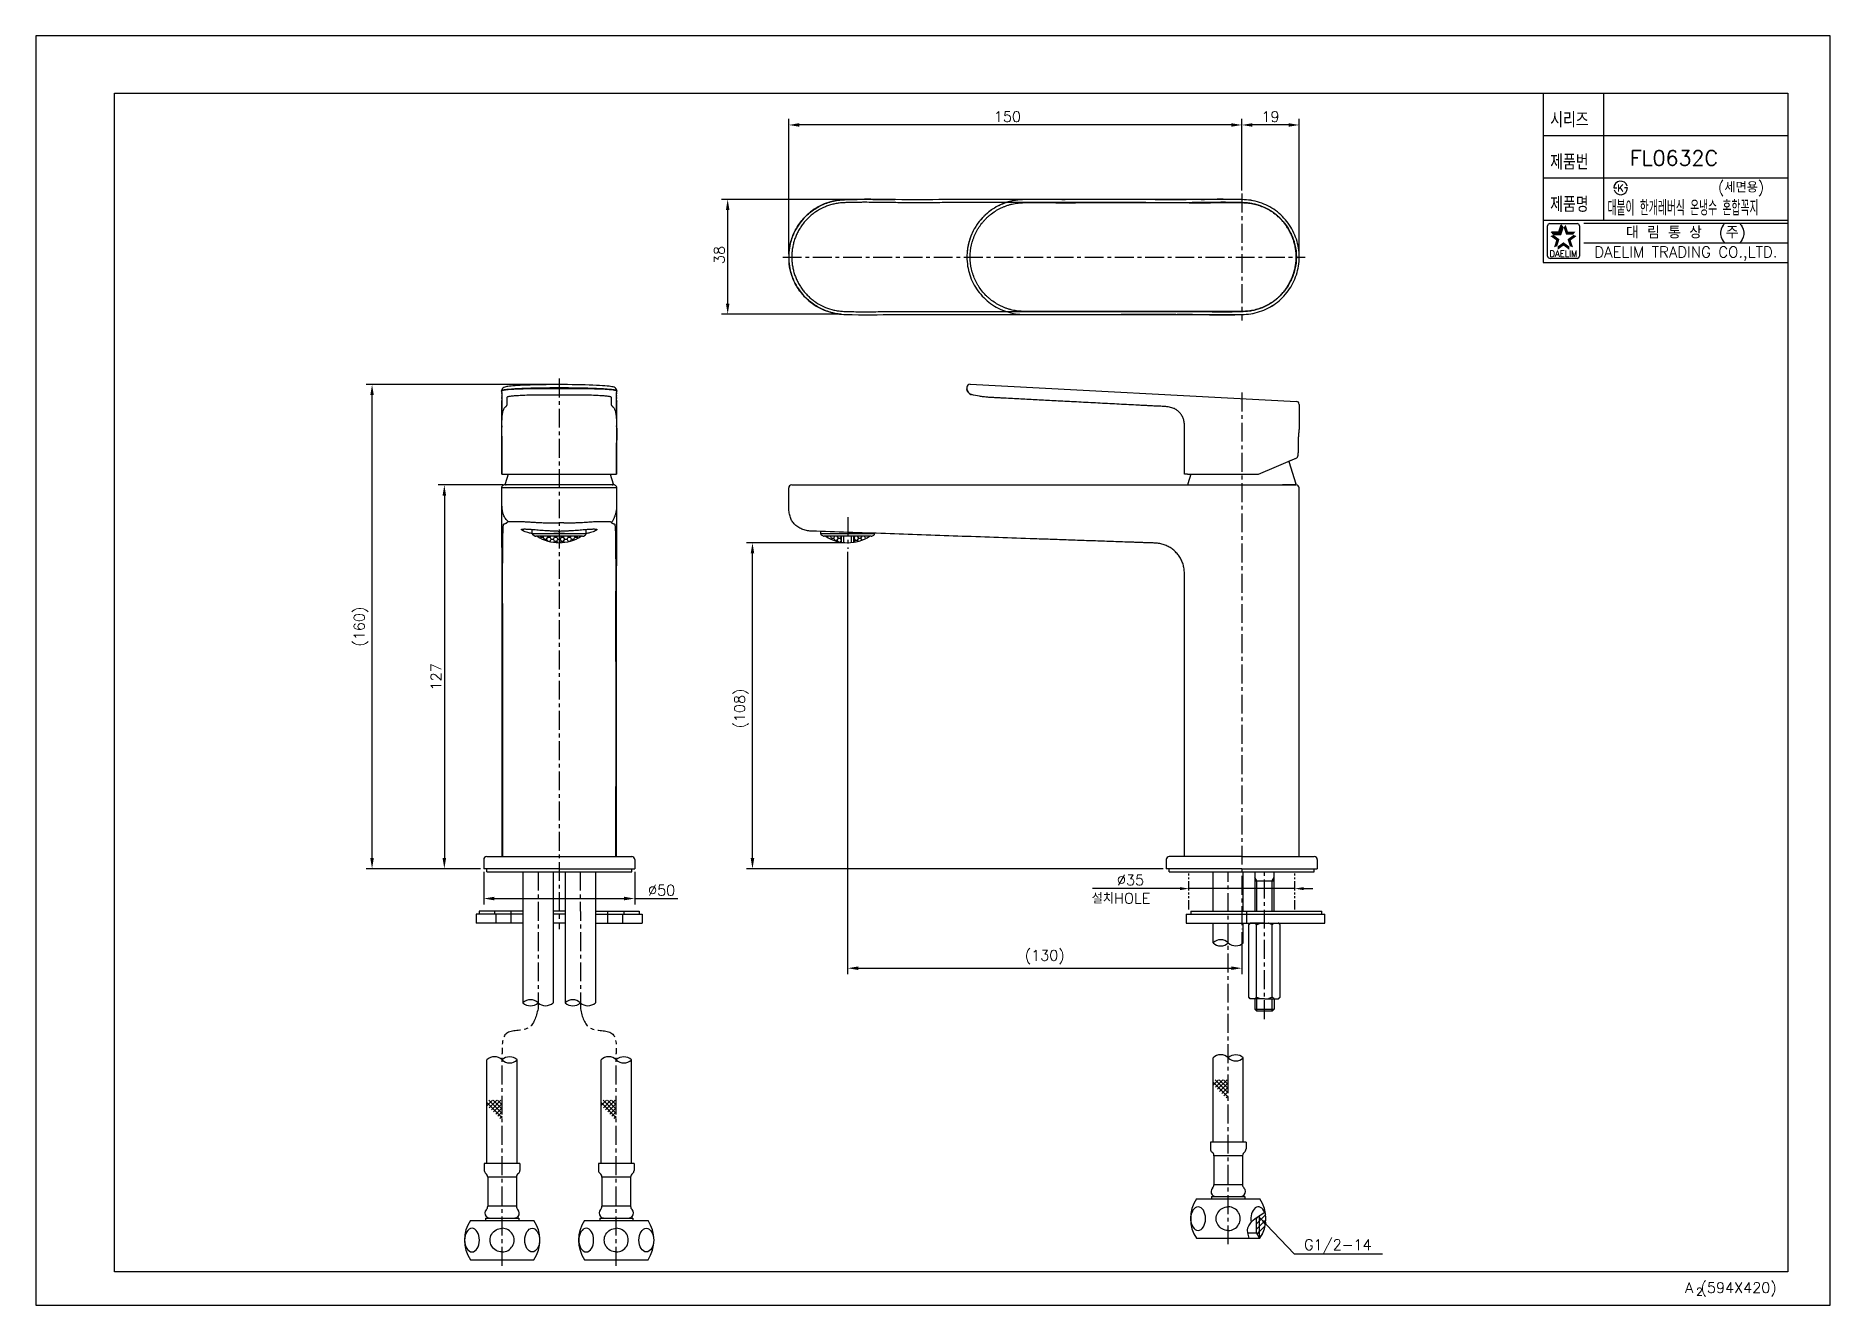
# Model space of a CAD drawing. Extents: x 20490 to 21084, y -3930 to -3510.
import ezdxf
from ezdxf.enums import TextEntityAlignment as Align

# ---------------------------------------------------------------- set-up
doc = ezdxf.new("R2010")
doc.units = 0
doc.header["$LTSCALE"] = 5
doc.header["$MEASUREMENT"] = 0
doc.linetypes.add('CENTER', pattern=[2, 1.25, -0.25, 0.25, -0.25])
doc.linetypes.add('PHANTOM', pattern=[2.5, 1.25, -0.25, 0.25, -0.25, 0.25, -0.25])
doc.layers.get('0').update_dxf_attribs({"color": 2, "linetype": 'CONTINUOUS'})
doc.layers.get('Defpoints').update_dxf_attribs({"linetype": 'CONTINUOUS'})
for name, color, linetype in [('02___PRT_ALL_AXES', 7, 'CONTINUOUS'), ('CENTER', 1, 'CENTER'), ('CL', 1, 'CENTER'), ('D', 2, 'CONTINUOUS'), ('DIM', 2, 'CONTINUOUS'), ('DWG', 7, 'CONTINUOUS'), ('PH', 3, 'PHANTOM'), ('TXT', 4, 'CONTINUOUS')]:
    doc.layers.add(name, color=color, linetype=linetype)
doc.styles.add('GHS', font='romans', dxfattribs={"bigfont": 'ghs'})
doc.styles.add('ROMANS', font='ROMANS.shx', dxfattribs={"height": 3.5})
doc.dimstyles.new('HONG', dxfattribs={"dimscale": 0, "dimtxt": 3.5, "dimasz": 3.5, "dimexe": 2, "dimexo": 1, "dimgap": 1, "dimtad": 1, "dimdec": 4, "dimdsep": 46, "dimtxsty": 'GHS', "dimcen": 3, "dimclrd": 2, "dimclre": 2, "dimclrt": 2, "dimadec": 0, "dimazin": 0, "dimtfac": 1, "dimtdec": 4, "dimtmove": 0, "dimatfit": 2, "dimfxl": 0, "dimtvp": 1, "dimtolj": 1, "dimarcsym": 0})
doc.dimstyles.new('ISO-25', dxfattribs={"dimscale": 0, "dimtxt": 3.5, "dimasz": 3, "dimexe": 1.5, "dimexo": 1.5, "dimgap": 1, "dimtad": 1, "dimdec": 4, "dimdsep": 46, "dimtxsty": 'GHS', "dimcen": -0.5, "dimclrd": 2, "dimclre": 2, "dimadec": 0, "dimazin": 0, "dimtfac": 1, "dimtdec": 4, "dimtmove": 0, "dimatfit": 3, "dimfxl": 0, "dimtvp": 1, "dimtolj": 1, "dimtzin": 0, "dimarcsym": 0})

msp = doc.modelspace()

# ---------------------------------------------------------------- texts
at = {"color": 7, "style": 'GHS'}
msp.add_text('FL0632C', height=5, dxfattribs=at).set_placement((21032.23292, -3550.57583), align=Align.MIDDLE)
at = {"style": 'GHS'}
msp.add_text('(세면용)', height=3.5, dxfattribs=at).set_placement((21046.79512, -3561.97339))
at = {"style": 'GHS', "width": 0.5}
msp.add_text('대붙이 한개레버식 온냉수 혼합꼭지', height=5, dxfattribs=at).set_placement((21010.2065, -3569.59336))
at = {"color": 7, "linetype": 'Continuous'}
for s, height, style, p in [('대 림 통 상  (주)', 4, 'GHS', (21036.17256, -3575.45947)), ('DAELIM TRADING CO.,LTD.', 3.6, 'ROMANS', (21036.17256, -3582.22681))]:
    msp.add_text(s, height=height, dxfattribs=dict(at, style=style)).set_placement(p, align=Align.MIDDLE)
at = {"color": 2, "linetype": 'Continuous', "style": 'ROMANS'}
msp.add_text('DAELIM', height=2, dxfattribs=at).set_placement((20995.63971, -3583.22004), align=Align.CENTER)
at = {"color": 7, "style": 'GHS'}
for s, height, p in [('A (594X420)', 3.5, (21035.92607, -3926.12766)), ('2', 2.5, (21039.57975, -3926.95963))]:
    msp.add_text(s, height=height, dxfattribs=at).set_placement(p)
at = {"layer": 'D', "style": 'GHS', "width": 0.8}
for s, p in [('시리즈', (20991.25258, -3540.42517)), ('제품번', (20991.25258, -3554.42517)), ('제품명', (20991.25258, -3568.42517))]:
    msp.add_text(s, height=5, dxfattribs=at).set_placement(p)
at = {"layer": 'D', "style": 'GHS'}
msp.add_text('K', height=2.394, dxfattribs=at).set_placement((21014.54491, -3560.47269), align=Align.MIDDLE)
msp.add_text('G1/2-14', height=3.5, dxfattribs=at).set_placement((20909.77896, -3911.92776))
at = {"layer": 'D', "char_height": 3.5, "attachment_point": 5, "style": 'GHS'}
for s, insert in [('%%C35', (20852.31323, -3789.47041)), ('\\A1;설치HOLE', (20849.14129, -3795.55961))]:
    msp.add_mtext(s, dxfattribs=dict(at, insert=insert))

# ---------------------------------------------------------------- blocks, each defined once
blk = doc.blocks.new('*D0')
at = {"layer": 'D', "color": 2, "lineweight": -2}
for p, q in [((20662.16, -3625.54), (20599.21, -3625.54)), ((20601.21, -3782.25), (20601.21, -3629.04)), ((20637.16, -3785.75), (20599.21, -3785.75))]:
    blk.add_line(p, q, dxfattribs=at)
at = {"layer": 'D', "color": 2}
for points in [[(20600.63, -3629.04), (20601.79, -3629.04), (20601.21, -3625.54)], [(20600.63, -3782.25), (20601.79, -3782.25), (20601.21, -3785.75)]]:
    blk.add_solid(points, dxfattribs=at)
at = {"layer": 'Defpoints', "color": 0}
for p in [(20601.21, -3625.54), (20663.16, -3625.54), (20638.16, -3785.75)]:
    blk.add_point(p, dxfattribs=at)
at = {"layer": 'D', "color": 2, "insert": (20597.54, -3705.65), "char_height": 3.5, "attachment_point": 5, "rotation": 90, "style": 'GHS'}
blk.add_mtext('\\A1;(160)', dxfattribs=at)
blk = doc.blocks.new('*D1')
at = {"layer": 'D', "color": 2, "lineweight": -2}
for p, q in [((20644.57, -3658.75), (20623.14, -3658.75)), ((20625.14, -3662.25), (20625.14, -3782.25)), ((20629.84, -3785.75), (20623.14, -3785.75))]:
    blk.add_line(p, q, dxfattribs=at)
at = {"layer": 'D', "color": 2}
for points in [[(20624.55, -3662.25), (20625.72, -3662.25), (20625.14, -3658.75)], [(20624.55, -3782.25), (20625.72, -3782.25), (20625.14, -3785.75)]]:
    blk.add_solid(points, dxfattribs=at)
at = {"layer": 'Defpoints', "color": 0}
for p in [(20645.57, -3658.75), (20625.14, -3785.75), (20630.84, -3785.75)]:
    blk.add_point(p, dxfattribs=at)
at = {"layer": 'D', "color": 2, "insert": (20622.39, -3722.25), "char_height": 3.5, "attachment_point": 5, "rotation": 90, "style": 'GHS'}
blk.add_mtext('\\A1;127', dxfattribs=at)
blk = doc.blocks.new('*D2')
at = {"layer": 'D', "color": 2, "lineweight": -2}
for p, q in [((20758.66, -3680.87), (20758.66, -3820.67)), ((20889.15, -3806.75), (20889.15, -3820.67)), ((20762.16, -3818.67), (20885.65, -3818.67))]:
    blk.add_line(p, q, dxfattribs=at)
at = {"layer": 'D', "color": 2}
for points in [[(20762.16, -3818.09), (20762.16, -3819.26), (20758.66, -3818.67)], [(20885.65, -3818.09), (20885.65, -3819.26), (20889.15, -3818.67)]]:
    blk.add_solid(points, dxfattribs=at)
at = {"layer": 'Defpoints', "color": 0}
for p in [(20758.66, -3679.87), (20889.15, -3805.75), (20889.15, -3818.67)]:
    blk.add_point(p, dxfattribs=at)
at = {"layer": 'D', "color": 2, "insert": (20823.91, -3815.01), "char_height": 3.5, "attachment_point": 5, "style": 'GHS'}
blk.add_mtext('\\A1;(130)', dxfattribs=at)
blk = doc.blocks.new('*D3')
at = {"layer": 'D', "color": 2, "lineweight": -2}
for p, q in [((20757.66, -3677.87), (20725.15, -3677.87)), ((20727.15, -3782.25), (20727.15, -3681.37)), ((20863.15, -3785.75), (20725.15, -3785.75))]:
    blk.add_line(p, q, dxfattribs=at)
at = {"layer": 'D', "color": 2}
for points in [[(20726.56, -3681.37), (20727.73, -3681.37), (20727.15, -3677.87)], [(20726.56, -3782.25), (20727.73, -3782.25), (20727.15, -3785.75)]]:
    blk.add_solid(points, dxfattribs=at)
at = {"layer": 'Defpoints', "color": 0}
for p in [(20727.15, -3677.87), (20758.66, -3677.87), (20864.15, -3785.75)]:
    blk.add_point(p, dxfattribs=at)
at = {"layer": 'D', "color": 2, "insert": (20723.48, -3732.74), "char_height": 3.5, "attachment_point": 5, "rotation": 90, "style": 'GHS'}
blk.add_mtext('\\A1;(108)', dxfattribs=at)
blk = doc.blocks.new('*D4')
at = {"layer": 'D', "color": 2, "lineweight": -2}
for p, q in [((20638.16, -3786.75), (20638.16, -3797.62)), ((20688.16, -3786.75), (20688.16, -3797.62)), ((20641.66, -3795.62), (20684.66, -3795.62)), ((20688.16, -3795.62), (20702.49, -3795.62))]:
    blk.add_line(p, q, dxfattribs=at)
at = {"layer": 'D', "color": 2}
for points in [[(20641.66, -3795.03), (20641.66, -3796.2), (20638.16, -3795.62)], [(20684.66, -3795.03), (20684.66, -3796.2), (20688.16, -3795.62)]]:
    blk.add_solid(points, dxfattribs=at)
at = {"layer": 'Defpoints', "color": 0}
for p in [(20638.16, -3785.75), (20688.16, -3785.75), (20688.16, -3795.62)]:
    blk.add_point(p, dxfattribs=at)
at = {"layer": 'D', "color": 2, "insert": (20697.07, -3792.87), "char_height": 3.5, "attachment_point": 5, "style": 'GHS'}
blk.add_mtext('\\A1;%%C50', dxfattribs=at)
blk = doc.blocks.new('*D5')
at = {"layer": 'D', "color": 2, "lineweight": -2}
for p, q in [((20889.15, -3561.33), (20889.15, -3537.63)), ((20904.65, -3539.63), (20892.65, -3539.63)), ((20908.15, -3582.33), (20908.15, -3537.63))]:
    blk.add_line(p, q, dxfattribs=at)
at = {"layer": 'D', "color": 2}
for points in [[(20892.65, -3539.04), (20892.65, -3540.21), (20889.15, -3539.63)], [(20904.65, -3539.04), (20904.65, -3540.21), (20908.15, -3539.63)]]:
    blk.add_solid(points, dxfattribs=at)
at = {"layer": 'Defpoints', "color": 0}
for p in [(20889.15, -3539.63), (20889.15, -3562.33), (20908.15, -3583.33)]:
    blk.add_point(p, dxfattribs=at)
at = {"layer": 'D', "color": 2, "insert": (20898.65, -3536.88), "char_height": 3.5, "attachment_point": 5, "style": 'GHS'}
blk.add_mtext('\\A1;19', dxfattribs=at)
blk = doc.blocks.new('*D6')
at = {"layer": 'D', "color": 2, "lineweight": -2}
for p, q in [((20739.15, -3582.34), (20739.15, -3537.63)), ((20885.65, -3539.63), (20742.65, -3539.63)), ((20889.15, -3538.63), (20889.15, -3537.63))]:
    blk.add_line(p, q, dxfattribs=at)
at = {"layer": 'D', "color": 2}
for points in [[(20742.65, -3539.04), (20742.65, -3540.21), (20739.15, -3539.63)], [(20885.65, -3539.04), (20885.65, -3540.21), (20889.15, -3539.63)]]:
    blk.add_solid(points, dxfattribs=at)
at = {"layer": 'Defpoints', "color": 0}
for p in [(20739.15, -3539.63), (20889.15, -3539.63), (20739.15, -3583.34)]:
    blk.add_point(p, dxfattribs=at)
at = {"layer": 'D', "color": 2, "insert": (20811.55, -3536.88), "char_height": 3.5, "attachment_point": 5, "style": 'GHS'}
blk.add_mtext('\\A1;150', dxfattribs=at)
blk = doc.blocks.new('*D7')
at = {"layer": 'D', "color": 2, "lineweight": -2}
for p, q in [((20760.73, -3564.24), (20716.94, -3564.24)), ((20718.94, -3598.75), (20718.94, -3567.74)), ((20755.56, -3602.25), (20716.94, -3602.25))]:
    blk.add_line(p, q, dxfattribs=at)
at = {"layer": 'D', "color": 2}
for points in [[(20718.36, -3567.74), (20719.52, -3567.74), (20718.94, -3564.24)], [(20718.36, -3598.75), (20719.52, -3598.75), (20718.94, -3602.25)]]:
    blk.add_solid(points, dxfattribs=at)
at = {"layer": 'Defpoints', "color": 0}
for p in [(20718.94, -3564.24), (20761.73, -3564.24), (20756.56, -3602.25)]:
    blk.add_point(p, dxfattribs=at)
at = {"layer": 'D', "color": 2, "insert": (20716.19, -3582.65), "char_height": 3.5, "attachment_point": 5, "rotation": 90, "style": 'GHS'}
blk.add_mtext('\\A1;38', dxfattribs=at)

# ---------------------------------------------------------------- dimensions: what is measured, and where the dimension line sits
at = {"layer": 'D'}
for base, p1, p2, angle, picture, middle in [((20739.14893, -3539.6266), (20889.14893, -3539.6266), (20739.14893, -3583.33664), 180, '*D6', (20811.54645, -3539.6266)), ((20889.14893, -3539.6266), (20908.14893, -3583.33484), (20889.14893, -3562.33475), 180, '*D5', (20898.64893, -3539.6266)), ((20625.13631, -3785.75206), (20645.56549, -3658.75206), (20630.84052, -3785.75206), 90, '*D1', (20625.13631, -3722.25206))]:
    dim = msp.add_linear_dim(base=base, p1=p1, p2=p2, angle=angle, dimstyle='HONG', override={"dimscale": 1}, dxfattribs=at)
    dim.commit()
    dim.dimension.update_dxf_attribs({"geometry": picture, "text_midpoint": middle, "dimtype": 128})
for base, p1, p2, text, picture, middle in [((20718.93993, -3564.24486), (20756.55508, -3602.25041), (20761.73284, -3564.24486), '38', '*D7', (20718.93993, -3582.65107)), ((20601.21117, -3625.54185), (20638.1574, -3785.75206), (20663.15746, -3625.54185), '(160)', '*D0', (20601.21117, -3705.64696)), ((20727.14764, -3677.87206), (20864.14893, -3785.75206), (20758.6633, -3677.87206), '(108)', '*D3', (20727.14764, -3732.74445))]:
    dim = msp.add_linear_dim(base=base, p1=p1, p2=p2, angle=90, text=text, dimstyle='HONG', override={"dimscale": 1}, dxfattribs=at)
    dim.commit()
    dim.dimension.update_dxf_attribs({"geometry": picture, "text_midpoint": middle, "dimtype": 128})
for base, p1, p2, text, picture, middle in [((20889.14893, -3818.67194), (20758.66327, -3679.87206), (20889.14893, -3805.75206), '(130)', '*D2', (20823.9061, -3818.67194)), ((20688.1574, -3795.61815), (20638.1574, -3785.75206), (20688.1574, -3785.75206), '%%C<>', '*D4', (20697.07407, -3795.61815))]:
    dim = msp.add_linear_dim(base=base, p1=p1, p2=p2, text=text, dimstyle='HONG', override={"dimscale": 1}, dxfattribs=at)
    dim.commit()
    dim.dimension.update_dxf_attribs({"geometry": picture, "text_midpoint": middle, "dimtype": 128})

# ---------------------------------------------------------------- hatches: boundary and pattern name
at = {"layer": 'D', "ltscale": 0.6}
h = msp.add_hatch(dxfattribs=at)
h.set_pattern_fill('HONEY', color=256, scale=6)
h.set_pattern_definition([(0, (5389.7571, -4227.4471), (1.125, 0.649519053), [0.75, -1.5]), (120, (5389.7571, -4227.4471), (-1.125, 0.649519053), [0.75, -1.5]), (60, (5389.7571, -4227.4471), (2e-16, 1.299038106), [-1.5, 0.75])])
h.paths.add_polyline_path([(20670.42731, -3675.75206), (20663.15744, -3675.75206), (20663.15744, -3677.87206, 0.142832607)])
h.paths.add_polyline_path([(20663.15744, -3675.75206), (20655.88756, -3675.75206, 0.142832607), (20663.15744, -3677.87206)])

# ---------------------------------------------------------------- linework, layer by layer
at = {"color": 7}
for p, q in [((20988.91222, -3529.15456), (20988.91222, -3585.15456)), ((21008.91222, -3529.15456), (21008.91222, -3571.15456)), ((20988.91222, -3543.15456), (21069.91222, -3543.15456)), ((20988.91222, -3557.15456), (21069.91222, -3557.15456)), ((20988.91222, -3571.15456), (21069.91222, -3571.15456)), ((20988.91222, -3585.15456), (21069.91222, -3585.15456))]:
    msp.add_line(p, q, dxfattribs=at)
at = {"color": 7, "linetype": 'Continuous'}
for p, q in [((20816.99592, -3564.34015), (20816.58853, -3564.35648)), ((20817.40006, -3564.32676), (20816.99592, -3564.34015)), ((20817.80283, -3564.31535), (20817.40006, -3564.32676)), ((20818.20513, -3564.30578), (20817.80283, -3564.31535)), ((20818.60761, -3564.29804), (20818.20513, -3564.30578)), ((20819.21209, -3564.28968), (20818.60761, -3564.29804)), ((20819.81454, -3564.28473), (20819.21209, -3564.28968)), ((20820.41229, -3564.28272), (20819.81454, -3564.28473)), ((20822.56458, -3564.29365), (20821.39842, -3564.28475)), ((20826.30931, -3564.33624), (20822.56458, -3564.29365)), ((20827.75025, -3564.34531), (20826.30931, -3564.33624)), ((20828.10612, -3564.34658), (20827.75025, -3564.34531)), ((20842.05279, -3564.33319), (20828.10612, -3564.34658)), ((20859.29485, -3564.33564), (20842.05279, -3564.33319)), ((20876.06911, -3564.34843), (20859.29485, -3564.33564)), ((20878.56774, -3564.34521), (20876.06911, -3564.34843)), ((20880.37338, -3564.33268), (20878.56774, -3564.34521)), ((20884.85355, -3564.28502), (20880.37338, -3564.33268)), ((20888.05634, -3564.30498), (20884.85355, -3564.28502)), ((20889.17106, -3564.33556), (20889.12393, -3564.33395)), ((20867.03652, -3602.3064), (20867.26482, -3602.30656)), ((20867.26482, -3602.30656), (20867.5554, -3602.30686)), ((20867.5554, -3602.30686), (20867.95999, -3602.30746)), ((20867.77715, -3602.30765), (20867.96, -3602.30746)), ((20870.19289, -3602.31589), (20867.77715, -3602.30765)), ((20867.95999, -3602.30746), (20868.3584, -3602.30827)), ((20872.78993, -3602.33621), (20870.19289, -3602.31589)), ((20879.71784, -3602.4239), (20872.78993, -3602.33621)), ((20875.12929, -3602.36348), (20876.8538, -3602.38742)), ((20881.78896, -3602.43882), (20879.71784, -3602.4239)), ((20879.72872, -3602.4232), (20879.87061, -3602.42462)), ((20879.87061, -3602.42462), (20879.89929, -3602.4249)), ((20883.6396, -3602.44007), (20881.78896, -3602.43882)), ((20881.94164, -3602.43923), (20882.01259, -3602.43949)), ((20882.01259, -3602.43949), (20882.13126, -3602.43989)), ((20885.17217, -3602.42938), (20883.6396, -3602.44007)), ((20883.69307, -3602.43987), (20883.73349, -3602.43972)), ((20883.73349, -3602.43972), (20883.77825, -3602.43956)), ((20884.20508, -3602.4375), (20884.29139, -3602.43697)), ((20885.17217, -3602.42939), (20885.24326, -3602.42859)), ((20885.24326, -3602.42859), (20885.43398, -3602.42632)), ((20889.16972, -3602.33415), (20889.16392, -3602.33434)), ((20889.17314, -3602.33403), (20889.17619, -3602.33392)), ((20644.11355, -3627.51401), (20644.10518, -3627.67273)), ((20644.1053, -3627.67271), (20644.10522, -3627.66456)), ((20644.10522, -3627.66456), (20644.10522, -3627.85325)), ((20644.15384, -3628.76202), (20644.15368, -3628.80173)), ((20644.15369, -3628.80879), (20644.15454, -3628.90692)), ((20644.15369, -3628.8088), (20644.15462, -3628.92602)), ((20644.15374, -3628.60645), (20644.15374, -3628.8088)), ((20644.15497, -3628.4894), (20644.15382, -3628.64263)), ((20644.15462, -3628.92602), (20644.15743, -3629.11068)), ((20644.15743, -3629.11068), (20644.15812, -3629.1945)), ((20644.15774, -3629.13002), (20644.15817, -3629.2041)), ((20644.15812, -3629.1945), (20644.15826, -3629.25609)), ((20644.15817, -3629.2041), (20644.15826, -3629.2561)), ((20663.15746, -3625.54185), (20660.3675, -3625.55323)), ((20682.1493, -3628.4811), (20682.14556, -3628.41303)), ((20682.15516, -3628.57906), (20682.1493, -3628.4811)), ((20682.15416, -3628.37018), (20682.15868, -3628.45858)), ((20682.15677, -3629.348), (20682.15662, -3629.28257)), ((20682.15669, -3629.21691), (20682.15715, -3629.13677)), ((20682.15678, -3629.83531), (20682.15688, -3629.18615)), ((20682.15688, -3629.18615), (20682.16053, -3628.88359)), ((20682.15691, -3629.18343), (20682.15726, -3629.27651)), ((20682.15726, -3629.27651), (20682.15727, -3629.28254)), ((20682.15727, -3629.28254), (20682.15738, -3629.37186)), ((20682.15848, -3629.02443), (20682.16008, -3628.92631)), ((20682.15868, -3628.45858), (20682.16098, -3628.55838)), ((20682.16113, -3628.64734), (20682.16007, -3628.50243)), ((20682.16008, -3628.92631), (20682.16033, -3628.90955)), ((20682.16033, -3628.90955), (20682.16059, -3628.88982)), ((20682.16053, -3628.88359), (20682.16091, -3628.79957)), ((20682.16059, -3628.88982), (20682.16075, -3628.87582)), ((20682.16075, -3628.87582), (20682.16114, -3628.80177)), ((20682.16098, -3628.55838), (20682.16118, -3628.60645)), ((20682.16113, -3628.80177), (20682.16113, -3628.60645)), ((20682.20964, -3627.66454), (20682.20956, -3627.67271)), ((20682.20964, -3627.85323), (20682.20964, -3627.66454)), ((20798.14975, -3626.44097), (20798.14975, -3626.89287)), ((20799.20188, -3625.44234), (20907.20208, -3631.10239)), ((20799.63812, -3628.82635), (20799.51224, -3628.78852)), ((20799.63817, -3628.82631), (20799.638, -3628.82629)), ((20644.10523, -3631.07921), (20644.10597, -3640.04536)), ((20644.15388, -3630.18521), (20644.15369, -3630.13731)), ((20644.15374, -3630.1373), (20644.15403, -3630.54286)), ((20644.15403, -3630.54286), (20644.15669, -3630.80243)), ((20644.15823, -3629.8855), (20644.15451, -3630.25071)), ((20644.15669, -3630.80243), (20644.16213, -3631.08249)), ((20644.15743, -3629.37189), (20644.15743, -3629.57185)), ((20644.15752, -3629.56477), (20644.15751, -3629.57179)), ((20644.15751, -3629.57179), (20644.15819, -3629.83074)), ((20644.15761, -3629.49582), (20644.15752, -3629.56477)), ((20644.15781, -3629.42357), (20644.15761, -3629.49582)), ((20644.15819, -3629.83074), (20644.15823, -3629.8855)), ((20644.1711, -3632.00468), (20644.17141, -3632.2366)), ((20644.17128, -3632.08384), (20644.17141, -3632.21509)), ((20682.14998, -3631.24444), (20682.16006, -3630.64927)), ((20682.15661, -3629.88801), (20682.15667, -3629.83625)), ((20682.15667, -3629.83625), (20682.15736, -3629.62811)), ((20682.15709, -3629.42918), (20682.15677, -3629.348)), ((20682.15688, -3629.76839), (20682.15705, -3629.79477)), ((20682.15741, -3629.49517), (20682.15709, -3629.42914)), ((20682.15715, -3629.44561), (20682.15709, -3629.42918)), ((20682.15739, -3629.54603), (20682.15715, -3629.44561)), ((20682.16089, -3630.32749), (20682.15727, -3630.02081)), ((20682.15736, -3629.62811), (20682.15741, -3629.57149)), ((20682.15741, -3629.57149), (20682.15739, -3629.54603)), ((20682.15981, -3629.99938), (20682.16102, -3630.10063)), ((20682.16006, -3630.64927), (20682.16113, -3630.43754)), ((20682.16102, -3630.10063), (20682.16115, -3630.1373)), ((20682.16113, -3630.43745), (20682.16113, -3630.1373)), ((20682.20511, -3641.13649), (20682.20965, -3631.0792)), ((20908.14975, -3632.10102), (20908.14975, -3639.95206)), ((20644.10597, -3640.04536), (20644.14951, -3647.16423)), ((20682.16092, -3648.22037), (20682.20511, -3641.13649)), ((20644.15372, -3648.15623), (20644.15357, -3648.111)), ((20644.15434, -3648.34296), (20644.15392, -3648.21386)), ((20644.1553, -3648.67239), (20644.15434, -3648.34296)), ((20682.15791, -3655.15206), (20682.16116, -3648.15196)), ((20682.16188, -3647.95336), (20682.16116, -3648.15196)), ((20894.66412, -3655.15206), (20907.40531, -3649.74374)), ((20904.70776, -3650.88879), (20907.14794, -3649.85299)), ((20904.71471, -3650.96258), (20907.02721, -3658.36258)), ((20644.15747, -3655.15206), (20682.1574, -3655.15206)), ((20681.26385, -3658.75206), (20644.92704, -3658.75206)), ((20646.28244, -3655.15206), (20645.27915, -3658.36258)), ((20680.74938, -3658.75206), (20674.95744, -3658.75206)), ((20680.03244, -3655.15206), (20681.03572, -3658.36258)), ((20740.14893, -3658.75206), (20889.14893, -3658.75206)), ((20871.14794, -3655.15206), (20870.14975, -3655.15206)), ((20871.14794, -3655.15206), (20894.66412, -3655.15206)), ((20872.27393, -3655.15206), (20871.27064, -3658.36258)), ((20889.14893, -3658.75206), (20907.14915, -3658.75206)), ((20644.05055, -3659.75206), (20644.05055, -3665.75206)), ((20682.26426, -3659.75206), (20644.05058, -3659.75206)), ((20682.25953, -3675.52244), (20682.26383, -3659.75206)), ((20739.14893, -3665.75206), (20739.14893, -3659.75206)), ((20908.14893, -3781.75206), (20908.14893, -3659.75206)), ((20644.05102, -3665.85453), (20644.0525, -3674.63021)), ((20681.47894, -3669.43585), (20681.52122, -3669.33497)), ((20644.0525, -3674.63021), (20644.13595, -3684.41715)), ((20682.19045, -3682.9749), (20682.25953, -3675.52244)), ((20644.13595, -3684.41715), (20644.15868, -3692.20372)), ((20682.15675, -3689.99482), (20682.16066, -3688.2154)), ((20682.16066, -3688.2154), (20682.19045, -3682.9749)), ((20644.15868, -3692.20372), (20644.17364, -3741.86826)), ((20682.1253, -3764.59895), (20682.15675, -3689.99482)), ((20644.17364, -3741.86826), (20644.20631, -3781.75206)), ((20682.10849, -3781.75206), (20682.1253, -3764.59895)), ((20638.1574, -3782.75206), (20638.1574, -3785.75206)), ((20639.1574, -3781.75206), (20682.10848, -3781.75206)), ((20679.4074, -3781.75206), (20687.1574, -3781.75206)), ((20688.1574, -3782.75206), (20688.1574, -3785.75206)), ((20864.14893, -3782.75206), (20864.14893, -3785.75206)), ((20889.14893, -3781.75206), (20865.14893, -3781.75206)), ((20889.14893, -3781.75206), (20913.14893, -3781.75206)), ((20914.14893, -3782.75206), (20914.14893, -3785.75206)), ((20663.15744, -3785.75206), (20688.1574, -3785.75206)), ((20889.14893, -3785.75206), (20864.14893, -3785.75206)), ((20889.14893, -3785.75206), (20914.14893, -3785.75206)), ((20893.48772, -3786.75206), (20893.48772, -3799.75206))]:
    msp.add_line(p, q, dxfattribs=at)
at = {"color": 2, "linetype": 'Continuous'}
for p, q in [((20990.38971, -3583.02004), (20990.38971, -3573.02004)), ((20991.13971, -3572.27004), (21000.13971, -3572.27004)), ((21000.88971, -3573.02004), (21000.88971, -3583.02004)), ((21002.41222, -3572.15456), (21069.91222, -3572.15456)), ((21002.41222, -3578.65456), (21069.91222, -3578.65456)), ((21000.13971, -3583.77004), (20991.38971, -3583.77004))]:
    msp.add_line(p, q, dxfattribs=at)
at = {"color": 2}
for p, q in [((20992.39145, -3575.88693), (20991.72635, -3574.9715)), ((20991.72635, -3574.9715), (20994.15136, -3574.9715)), ((20994.15136, -3574.9715), (20994.90073, -3572.66517)), ((20994.81646, -3575.88693), (20995.56583, -3573.58061)), ((20995.56583, -3573.58061), (20994.90073, -3572.66517)), ((20992.39145, -3575.88693), (20994.81646, -3575.88693)), ((20879.64893, -3856.36131), (20884.64893, -3861.36131)), ((20879.69015, -3857.32855), (20881.44212, -3855.57658)), ((20880.27841, -3855.57658), (20884.64893, -3859.94709)), ((20880.39725, -3858.03566), (20882.85633, -3855.57658)), ((20881.10436, -3858.74276), (20884.27055, -3855.57658)), ((20881.69263, -3855.57658), (20884.64893, -3858.53288)), ((20881.81147, -3859.44987), (20884.64893, -3856.61241)), ((20882.51857, -3860.15698), (20884.64893, -3858.02662)), ((20883.10684, -3855.57658), (20884.64893, -3857.11866)), ((20883.22568, -3860.86409), (20884.64893, -3859.44084)), ((20883.93279, -3861.57119), (20884.64893, -3860.85505)), ((20639.25882, -3863.16498), (20644.25882, -3868.16498)), ((20639.30004, -3864.13223), (20641.05201, -3862.38025)), ((20639.88831, -3862.38025), (20644.25882, -3866.75077)), ((20640.00715, -3864.83933), (20642.46623, -3862.38025)), ((20640.71425, -3865.54644), (20643.88044, -3862.38025)), ((20641.30252, -3862.38025), (20644.25882, -3865.33655)), ((20641.42136, -3866.25355), (20644.25882, -3863.41608)), ((20642.12847, -3866.96065), (20644.25882, -3864.8303)), ((20642.71673, -3862.38025), (20644.25882, -3863.92234)), ((20642.83557, -3867.66776), (20644.25882, -3866.24451)), ((20677.06044, -3863.16498), (20682.06044, -3868.16498)), ((20677.10165, -3864.13223), (20678.85363, -3862.38025)), ((20677.68992, -3862.38025), (20682.06044, -3866.75077)), ((20677.80876, -3864.83933), (20680.26784, -3862.38025)), ((20678.51587, -3865.54644), (20681.68206, -3862.38025)), ((20679.10413, -3862.38025), (20682.06044, -3865.33655)), ((20679.22297, -3866.25355), (20682.06044, -3863.41608)), ((20679.93008, -3866.96065), (20682.06044, -3864.8303)), ((20680.51835, -3862.38025), (20682.06044, -3863.92234)), ((20680.63719, -3867.66776), (20682.06044, -3866.24451)), ((20643.54268, -3868.37487), (20644.25882, -3867.65872)), ((20681.34429, -3868.37487), (20682.06044, -3867.65872))]:
    msp.add_line(p, q, dxfattribs=at)
at = {"linetype": 'Continuous'}
msp.add_lwpolyline([(20489.91222, -3930.15456), (21083.91222, -3930.15456), (21083.91222, -3510.15456), (20489.91222, -3510.15456)], close=True, dxfattribs=at)
at = {"color": 7, "linetype": 'Continuous'}
for points in [[(20816.58853, -3564.35648), (20816.38295, -3564.36611), (20816.17579, -3564.37691), (20815.96699, -3564.38906), (20815.75656, -3564.40276), (20815.54452, -3564.41819), (20815.33089, -3564.43555), (20815.11566, -3564.45504), (20814.89883, -3564.47693), (20814.68041, -3564.50151), (20814.46039, -3564.52905), (20814.23879, -3564.55984), (20814.01618, -3564.59388), (20813.79383, -3564.6309), (20813.57264, -3564.67071), (20813.35248, -3564.71347), (20813.13311, -3564.75932), (20812.9145, -3564.80819), (20812.69668, -3564.8599), (20812.47969, -3564.91427), (20812.26359, -3564.97114), (20812.04836, -3565.03041), (20811.83392, -3565.0921), (20811.62019, -3565.15625), (20811.40708, -3565.22291), (20811.19451, -3565.2921), (20810.98237, -3565.36388), (20810.7706, -3565.43829), (20810.55909, -3565.51536), (20810.34775, -3565.59516), (20810.13654, -3565.67771), (20809.92548, -3565.76305), (20809.71463, -3565.85119), (20809.50402, -3565.94216), (20809.29371, -3566.03599), (20809.08376, -3566.13269), (20808.87421, -3566.2323), (20808.6652, -3566.33482), (20808.45686, -3566.44022), (20808.24922, -3566.54853), (20808.04234, -3566.65976), (20807.83625, -3566.7739), (20807.63099, -3566.89097), (20807.42658, -3567.01096), (20807.22309, -3567.13389), (20807.02053, -3567.25976), (20806.81895, -3567.38857), (20806.61839, -3567.52033), (20806.41889, -3567.65504), (20806.2205, -3567.7927), (20806.02325, -3567.93333), (20805.82719, -3568.07692), (20805.63236, -3568.22348), (20805.43882, -3568.37302), (20805.24659, -3568.52553), (20805.05574, -3568.68102), (20804.8663, -3568.8395), (20804.67833, -3569.00095), (20804.49186, -3569.16538), (20804.30696, -3569.33279), (20804.12366, -3569.50318), (20803.94201, -3569.67653), (20803.76208, -3569.85286), (20803.58389, -3570.03215), (20803.40752, -3570.2144), (20803.23301, -3570.39961), (20803.06041, -3570.58777), (20802.88978, -3570.77887), (20802.72118, -3570.97292), (20802.55467, -3571.16991), (20802.39029, -3571.36982), (20802.22811, -3571.57266), (20802.06819, -3571.77841), (20801.91058, -3571.98706), (20801.75534, -3572.1986), (20801.60252, -3572.413), (20801.45217, -3572.63025), (20801.30435, -3572.85034), (20801.15912, -3573.07323), (20801.01654, -3573.29891), (20800.87667, -3573.52737), (20800.73955, -3573.75858), (20800.60525, -3573.99253), (20800.47383, -3574.22918), (20800.34535, -3574.46853), (20800.21986, -3574.71053), (20800.09744, -3574.95517), (20799.97815, -3575.20242), (20799.86204, -3575.45226), (20799.74917, -3575.70465), (20799.6396, -3575.95956), (20799.5334, -3576.21697), (20799.43062, -3576.47682), (20799.33133, -3576.7391), (20799.23558, -3577.00377), (20799.14345, -3577.27079), (20799.05498, -3577.54012), (20798.97025, -3577.81172), (20798.8893, -3578.08554), (20798.81221, -3578.36154), (20798.73902, -3578.63968), (20798.66982, -3578.91991), (20798.60465, -3579.20217), (20798.54359, -3579.48644), (20798.48668, -3579.77264), (20798.43398, -3580.06075), (20798.38557, -3580.35069), (20798.34149, -3580.64243), (20798.30181, -3580.9359), (20798.26659, -3581.23105), (20798.23589, -3581.52779), (20798.21477, -3581.76898)], [(20821.39842, -3564.28475), (20821.20222, -3564.28388), (20820.41229, -3564.28272)], [(20867.26482, -3602.30676), (20858.2183, -3602.32951), (20849.26048, -3602.34198)], [(20644.10523, -3627.85152), (20644.10883, -3627.98463), (20644.14189, -3628.27761)], [(20660.3675, -3625.55323), (20658.88168, -3625.56878), (20657.44294, -3625.5905), (20656.0612, -3625.61801), (20654.74527, -3625.65083), (20653.50276, -3625.68848), (20652.33995, -3625.73045), (20651.26142, -3625.77619), (20650.27071, -3625.82515), (20649.37038, -3625.87679), (20648.56091, -3625.93061), (20647.84133, -3625.98607), (20647.21013, -3626.04284), (20646.66573, -3626.10041), (20646.19847, -3626.15914), (20645.80691, -3626.21825), (20645.46094, -3626.28275), (20645.14457, -3626.36249), (20644.85072, -3626.47642), (20644.54664, -3626.67785), (20644.30889, -3626.9567), (20644.17453, -3627.2393), (20644.11355, -3627.51401)], [(20644.14189, -3628.27761), (20644.17767, -3628.45583), (20644.1931, -3628.52175)], [(20682.20617, -3627.62012), (20682.19735, -3627.4821), (20682.11988, -3627.18181), (20681.95374, -3626.88039), (20681.67228, -3626.60125), (20681.32241, -3626.4145), (20680.9908, -3626.31393), (20680.62223, -3626.23793), (20680.18531, -3626.16877), (20679.67046, -3626.10288), (20679.04771, -3626.03732), (20678.31749, -3625.97332), (20677.47657, -3625.91126), (20676.52668, -3625.85189), (20675.47086, -3625.79592), (20674.31552, -3625.74412), (20673.06935, -3625.69717), (20671.74317, -3625.65569), (20670.3497, -3625.62017), (20668.90316, -3625.59105), (20667.41894, -3625.5686), (20665.91319, -3625.55296), (20663.15746, -3625.54185)], [(20682.1411, -3628.3837), (20682.13162, -3628.46541), (20682.12039, -3628.5277), (20682.13845, -3628.45028), (20682.1768, -3628.25445)], [(20682.1768, -3628.25445), (20682.20836, -3627.93078), (20682.20962, -3627.85063)], [(20799.51224, -3628.78852), (20799.28043, -3628.694), (20799.06021, -3628.57007), (20798.85572, -3628.41754), (20798.67114, -3628.23944), (20798.51092, -3628.03921), (20798.37827, -3627.82071), (20798.27498, -3627.58931), (20798.20284, -3627.3505), (20798.16151, -3627.10867), (20798.14975, -3626.89287)], [(20644.15553, -3630.68888), (20644.14526, -3630.73269), (20644.10804, -3630.98861), (20644.10518, -3631.07664)], [(20644.16213, -3631.08249), (20644.16773, -3631.47063), (20644.1711, -3632.00468)], [(20682.14347, -3632.28628), (20682.14503, -3631.72352), (20682.14998, -3631.24444)], [(20682.20965, -3631.07817), (20682.20741, -3630.9994), (20682.17283, -3630.74737), (20682.15946, -3630.68999)], [(20644.14951, -3647.16423), (20644.15664, -3650.10296), (20644.15731, -3655.15206)], [(20644.92704, -3658.75206), (20644.68821, -3658.82003), (20644.52285, -3658.90265), (20644.37576, -3659.01409), (20644.25151, -3659.15083), (20644.15445, -3659.30827), (20644.08814, -3659.48058), (20644.05458, -3659.6627), (20644.05058, -3659.75206)], [(20682.26387, -3659.75206), (20682.25986, -3659.6627), (20682.22631, -3659.48058), (20682.15999, -3659.30827), (20682.06294, -3659.15083), (20681.93869, -3659.01408), (20681.79159, -3658.90265), (20681.62623, -3658.82003), (20681.44651, -3658.76889), (20681.26385, -3658.75206)], [(20681.52122, -3669.33497), (20681.55261, -3669.25868), (20681.59151, -3669.16185), (20681.63717, -3669.04447), (20681.68854, -3668.90683), (20681.74486, -3668.74817), (20681.80501, -3668.56822), (20681.86797, -3668.36588), (20681.93272, -3668.13941), (20681.99693, -3667.89099), (20682.05875, -3667.62125), (20682.11558, -3667.33467), (20682.16512, -3667.0364), (20682.20614, -3666.72693), (20682.23729, -3666.4071), (20682.25685, -3666.08278), (20682.26372, -3665.75206)]]:
    msp.add_lwpolyline(points, dxfattribs=at)
at = {"color": 2, "linetype": 'Continuous'}
for centre, radius, start, end in [((20991.13971, -3573.02004), 0.75, 90, 180), ((21000.13971, -3573.02004), 0.75, 0, 90), ((20991.26471, -3582.89504), 0.88388, 188.13010235, 278.13010235), ((21000.13971, -3583.02004), 0.75, 270, 0)]:
    msp.add_arc(centre, radius, start, end, dxfattribs=at)
at = {"color": 7, "linetype": 'Continuous'}
for centre, radius, start, end in [((20758.18275, -3583.33742), 19.03382, 175.26781379, 179.9919547), ((20758.1538, -3583.33484), 19.00476, 174.69388646, 175.26836154), ((20817.1522, -3583.33522), 19.00245, 175.25615802, 179.99884634), ((20758.12505, -3583.33664), 18.97613, 179.9942904, 185.49702697), ((20850.52985, -1357.2416), 2245.10081, 269.97947818, 270.10293739), ((20862.01172, -3591.10166), 11.21484, 270.17747163, 270.80391986), ((20866.94422, -4230.58938), 628.2827, 89.68956984, 89.87103428), ((20867.74461, -4095.66058), 493.35147, 89.41177167, 89.60961092), ((20886.06426, -2989.16831), 613.28761, 269.24356901, 269.40809839), ((20883.52679, -3235.66848), 366.77436, 269.4333186, 269.65228646), ((20883.0796, -3305.38591), 297.05549, 269.65693301, 269.78051145), ((20882.90922, -3363.0202), 239.42095, 269.81382743, 270.18758344), ((20882.99728, -3396.49079), 205.95026, 270.21726803, 270.33601358), ((20883.11385, -3414.52688), 187.91378, 270.35903872, 270.62760296), ((20883.32306, -3433.17069), 169.26879, 270.71454392, 270.8687626), ((20883.5422, -3446.95169), 155.48605, 270.86501489, 271.30899043), ((20883.79773, -3458.55138), 143.88356, 271.31278232, 271.48763706), ((20884.11027, -3470.05356), 132.37714, 271.48165501, 272.12060336), ((20886.35418, -3519.85074), 82.53148, 271.30435491, 271.82475628), ((20886.53108, -3525.58693), 76.79257, 271.82912333, 271.96444265), ((20644.49702, -3627.67751), 0.39094, 179.29708051, 183.49938711), ((20648.05769, -3628.60243), 3.90397, 176.60848117, 180.05896417), ((20648.12042, -3628.79561), 3.96672, 178.46159077, 179.51487133), ((20695.52901, -3629.40603), 51.37153, 179.74459361, 179.96192379), ((20596.95109, -3629.21284), 47.20719, 359.74423031, 359.9471812), ((20640.28095, -3628.23511), 3.89256, 356.400024, 357.36435183), ((20677.86372, -3628.80566), 4.29742, 0.08122946, 3.02255726), ((20697.25699, -3629.26449), 15.10037, 179.81945711, 179.96937351), ((20799.14957, -3626.44101), 1.00004, 87.0014092, 179.99772314), ((20800.14976, -3626.89275), 2.00003, 180.0034816, 250.71478656), ((20800.1471, -3626.90426), 1.98831, 250.67765014, 255.16454233), ((20663.67818, -3630.426), 19.52445, 179.72986651, 180.00619603), ((20666.27227, -3630.42402), 22.11854, 180.01238232, 180.82996392), ((20665.27277, -3630.4346), 21.11906, 179.50110182, 179.72693493), ((20666.5253, -3630.42705), 22.3715, 180.81282362, 181.11060823), ((20696.22248, -3629.89109), 14.06587, 179.98746041, 180.25424927), ((20692.92037, -3629.9031), 10.76375, 180.2683419, 180.62659479), ((20660.31428, -3630.43007), 21.84685, 0.00187965, 0.26903985), ((20907.14974, -3632.10103), 1.00001, 0.00064785, 86.99947504), ((20742.11897, -3640.86914), 97.99453, 179.02847866, 179.27953339), ((20590.86347, -3640.76566), 91.32618, 0.84106807, 1.00796342), ((19751.50487, -3651.38108), 892.65469, 0.20989328, 0.38998974), ((19798.01648, -3651.45977), 846.14482, 0.22684577, 0.41682572), ((20645.56549, -3658.45206), 0.3, 162.64597536, 270), ((20680.74938, -3658.45206), 0.3, 270, 17.35402464), ((20740.14898, -3659.75212), 1.00006, 89.96447897, 179.99671569), ((20871.55699, -3658.45206), 0.3, 162.64597536, 270), ((20906.74087, -3658.45206), 0.3, 270, 17.35402464), ((20907.14911, -3659.75214), 1.00008, 0.00434809, 90.03660952), ((20673.79159, -3666.44295), 8.25333, 338.31718045, 339.00401368), ((20663.2769, -3808.05027), 136.7174, 89.42331501, 90.05008672), ((4539.37554, -3737.85826), 16142.60468, 359.84420544, 0.155837548), ((36819.38592, -3738.6843), 16175.05001, 179.85568294, 180.152553671), ((20639.1574, -3782.75206), 1, 90, 180), ((20687.1574, -3782.75206), 1, 0, 90), ((20865.14893, -3782.75206), 1, 90, 180), ((20913.14893, -3782.75206), 1, 0, 90)]:
    msp.add_arc(centre, radius, start, end, dxfattribs=at)
for centre, radius, start, end in [((20882.14893, -3812.88677), 3.6244, 46.38814075, 133.61185925), ((20882.14893, -3807.78031), 3.52303, 224.79633472, 315.20366528), ((20887.14893, -3807.63929), 3.62378, 226.3787465, 313.6212535), ((20653.65744, -3832.7093), 3.6244, 46.38814075, 133.61185925), ((20653.65744, -3827.60284), 3.52303, 224.79633472, 315.20366528), ((20658.65744, -3827.46182), 3.62378, 226.3787465, 313.6212535), ((20667.65744, -3832.7093), 3.6244, 46.38814075, 133.61185925), ((20667.65744, -3827.60284), 3.52303, 224.79633472, 315.20366528), ((20672.65744, -3827.46182), 3.62378, 226.3787465, 313.6212535), ((20641.75882, -3851.49244), 3.52303, 44.79633472, 135.20366528), ((20646.75882, -3851.63433), 3.6244, 46.38814076, 133.61185924), ((20646.75882, -3846.38598), 3.6244, 226.38814075, 313.61185925), ((20679.56044, -3851.49244), 3.52303, 44.79633472, 135.20366528), ((20684.56044, -3851.63433), 3.6244, 46.38814076, 133.61185924), ((20684.56044, -3846.38598), 3.6244, 226.38814075, 313.61185925), ((20882.14893, -3850.81603), 3.52303, 44.79633472, 135.20366528), ((20887.14893, -3850.95791), 3.6244, 46.38814076, 133.61185924), ((20887.14893, -3845.70957), 3.6244, 226.38814075, 313.61185925)]:
    msp.add_arc(centre, radius, start, end)
for points, knots in [([(20908.14893, -3583.33464), (20908.14902, -3582.34125), (20907.99318, -3580.35646), (20907.29454, -3577.44189), (20906.14862, -3574.67487), (20904.58381, -3572.12102), (20902.63916, -3569.84407), (20900.36262, -3567.90033), (20897.81089, -3566.33473), (20895.0404, -3565.19351), (20892.13091, -3564.4734), (20884.68992, -3564.0973), (20872.7721, -3564.43201), (20856.39941, -3564.30856), (20840.02382, -3564.34223), (20823.64888, -3564.33101), (20807.27423, -3564.3422), (20790.89776, -3564.30867), (20774.52828, -3564.43158), (20762.60178, -3564.09835), (20755.17055, -3564.47279), (20752.2561, -3565.19387), (20749.48905, -3566.33379), (20746.93518, -3567.90021), (20744.65834, -3569.84442), (20742.71417, -3572.12109), (20741.15018, -3574.67276), (20740.00295, -3577.44336), (20739.30526, -3580.35243), (20739.14903, -3582.34132), (20739.14893, -3583.33475)], [0, 0, 0, 0, 0.015650796, 0.031302165, 0.046953534, 0.062604904, 0.078256273, 0.093907642, 0.109559012, 0.125210381, 0.14086175, 0.156513119, 0.242384768, 0.328256416, 0.414128065, 0.499999713, 0.585871362, 0.67174301, 0.757614659, 0.843486307, 0.859137676, 0.874789046, 0.890440415, 0.906091784, 0.921743153, 0.937394523, 0.953045892, 0.968697261, 0.984348631, 1, 1, 1, 1]), ([(20739.23048, -3581.57734), (20739.24073, -3581.46695), (20739.26962, -3581.18274), (20739.32626, -3580.72767), (20739.43155, -3580.0371), (20739.66531, -3578.8393), (20740.14017, -3577.15847), (20740.92824, -3575.21646), (20741.9244, -3573.37336), (20743.11775, -3571.65039), (20744.49289, -3570.06909), (20746.03356, -3568.64891), (20747.72108, -3567.40589), (20749.53473, -3566.35591), (20751.13421, -3565.65527), (20752.45281, -3565.19856), (20753.45848, -3564.90833), (20754.4789, -3564.67648), (20755.51312, -3564.51123), (20756.55411, -3564.41202), (20757.59954, -3564.35442), (20758.64485, -3564.31567), (20760.03879, -3564.27299), (20763.87466, -3564.20042), (20768.7292, -3564.25525), (20772.88484, -3564.31712), (20774.25125, -3564.33188)], [0, 0, 0, 0, 0.007523343, 0.019361428, 0.031199512, 0.054875682, 0.102228022, 0.149580361, 0.1969327, 0.24428504, 0.291637379, 0.338989718, 0.386342058, 0.433694397, 0.481046736, 0.504722906, 0.528399076, 0.552075245, 0.575751415, 0.599427585, 0.623103754, 0.646779924, 0.670456094, 0.717808433, 0.90721779, 1, 1, 1, 1]), ([(20907.14915, -3583.33463), (20907.14942, -3582.84621), (20907.11115, -3581.86879), (20906.95456, -3580.65629), (20906.77439, -3579.69595), (20906.61556, -3578.98037), (20906.42794, -3578.27185), (20906.1307, -3577.34089), (20905.68205, -3576.20419), (20905.06281, -3574.87458), (20904.31706, -3573.61097), (20903.47689, -3572.40902), (20902.54245, -3571.2782), (20901.51665, -3570.22962), (20900.40906, -3569.26789), (20898.83646, -3568.10638), (20896.69643, -3566.9105), (20894.39771, -3566.05529), (20892.4896, -3565.62702), (20891.03577, -3565.4303), (20889.5724, -3565.34221), (20887.61973, -3565.28839), (20885.66665, -3565.24885), (20883.71343, -3565.22681), (20881.76005, -3565.22539), (20879.31845, -3565.24903), (20876.38869, -3565.28731), (20873.459, -3565.33186), (20870.52904, -3565.35379), (20867.59905, -3565.36678), (20863.69235, -3565.36045), (20858.80903, -3565.34116), (20852.94901, -3565.32724), (20847.08898, -3565.32865), (20841.22895, -3565.3322), (20833.41558, -3565.34101), (20823.64886, -3565.32999), (20813.88214, -3565.34163), (20806.06877, -3565.33205), (20800.20874, -3565.32813), (20794.34871, -3565.32733), (20788.48868, -3565.3411), (20782.62871, -3565.36656), (20777.74531, -3565.36336), (20773.83873, -3565.33102), (20770.90902, -3565.28786), (20767.97927, -3565.24948), (20765.53767, -3565.22626), (20763.58428, -3565.22681), (20761.63107, -3565.24807), (20759.67794, -3565.28723), (20757.72539, -3565.34517), (20756.26189, -3565.43041), (20754.80814, -3565.62834), (20753.37671, -3565.95067), (20751.97856, -3566.39652), (20750.1745, -3567.14868), (20748.46132, -3568.10701), (20746.88852, -3569.26778), (20745.78118, -3570.22984), (20744.75564, -3571.27862), (20743.82127, -3572.40948), (20742.98065, -3573.61111), (20742.23506, -3574.87482), (20741.61566, -3576.20434), (20741.16703, -3577.34107), (20740.86999, -3578.2721), (20740.68223, -3578.98058), (20740.52324, -3579.69613), (20740.34307, -3580.65648), (20740.18671, -3581.869), (20740.14857, -3582.84643), (20740.14893, -3583.33485)], [0, 0, 0, 0, 0.007813671, 0.015625988, 0.019534279, 0.023443015, 0.027349824, 0.031255396, 0.039070601, 0.046883127, 0.054695764, 0.062509907, 0.070322585, 0.078136154, 0.085950182, 0.09376422, 0.109380343, 0.124996175, 0.132811139, 0.140626298, 0.148438511, 0.156252696, 0.17187675, 0.179689189, 0.187501529, 0.203126138, 0.218750756, 0.234375377, 0.249999987, 0.265624611, 0.28124922, 0.312498454, 0.34374768, 0.374996908, 0.406246141, 0.437495369, 0.499993835, 0.562492302, 0.593741533, 0.624990766, 0.656239995, 0.687489221, 0.718738458, 0.749987622, 0.76561223, 0.781236852, 0.796861471, 0.812486075, 0.820298415, 0.828110897, 0.843734657, 0.851549194, 0.859362041, 0.86717562, 0.874991508, 0.882806535, 0.890620243, 0.906236287, 0.914050057, 0.921863877, 0.929677367, 0.937489986, 0.945304142, 0.953116683, 0.960929371, 0.968744505, 0.972650119, 0.976556981, 0.980465711, 0.984373993, 0.992186339, 1, 1, 1, 1]), ([(20889.12393, -3564.33395), (20886.13274, -3564.23293), (20880.14103, -3564.38228), (20871.14976, -3564.32204), (20862.14973, -3564.33849), (20853.14975, -3564.333), (20844.14975, -3564.33849), (20835.14975, -3564.32204), (20826.14979, -3564.38235), (20819.15485, -3564.20763), (20814.16534, -3564.47565), (20811.25423, -3565.19451), (20808.48842, -3566.33478), (20805.93558, -3567.90063), (20803.65942, -3569.84432), (20801.71512, -3572.12085), (20800.15086, -3574.67346), (20799.00521, -3577.43928), (20798.42908, -3579.83912), (20798.25374, -3581.29485), (20798.21484, -3581.7637)], [0, 0, 0, 0, 0.089521467, 0.179300313, 0.269079158, 0.358858004, 0.448636849, 0.538415695, 0.628194541, 0.717973387, 0.747745231, 0.777517075, 0.807288919, 0.837060764, 0.866832608, 0.896604452, 0.926376296, 0.956148141, 0.985919985, 1, 1, 1, 1]), ([(20799.20188, -3583.33486), (20799.20183, -3581.99693), (20799.39183, -3580.31528), (20799.89028, -3578.36982), (20800.29808, -3577.09268), (20800.80714, -3575.84962), (20801.42167, -3574.65828), (20802.09774, -3573.5009), (20802.87629, -3572.40661), (20803.73488, -3571.37789), (20804.42266, -3570.64456), (20805.15165, -3569.95249), (20806.17073, -3569.08274), (20807.5363, -3568.10883), (20808.99823, -3567.28731), (20810.21744, -3566.73259), (20811.15535, -3566.37231), (20812.10967, -3566.05871), (20813.07963, -3565.79668), (20814.0643, -3565.59663), (20815.39148, -3565.41563), (20816.72965, -3565.34499), (20818.06745, -3565.30941), (20819.07121, -3565.29129), (20820.07504, -3565.28344), (20821.0789, -3565.2812), (20822.08278, -3565.28325), (20823.08655, -3565.29689), (20824.09029, -3565.31281), (20825.09416, -3565.31514), (20826.09801, -3565.32084), (20827.10172, -3565.33864), (20828.10553, -3565.34992), (20829.44402, -3565.35124), (20831.1171, -3565.34303), (20833.12484, -3565.35337), (20835.13248, -3565.33032), (20837.14021, -3565.33325), (20839.14792, -3565.33027), (20841.15563, -3565.32814), (20843.16334, -3565.33567), (20845.84029, -3565.33389), (20848.51725, -3565.33771), (20851.1942, -3565.33417), (20853.20191, -3565.3356), (20855.20962, -3565.33467), (20857.21734, -3565.33669), (20859.22505, -3565.33433), (20861.23277, -3565.336), (20863.24048, -3565.33399), (20865.24819, -3565.32802), (20867.2559, -3565.33254), (20868.929, -3565.32965), (20870.26748, -3565.33091), (20871.27132, -3565.33649), (20872.27515, -3565.34477), (20873.27901, -3565.3468), (20874.28286, -3565.344), (20875.62134, -3565.34728), (20876.95981, -3565.35485), (20878.29829, -3565.34806), (20879.30205, -3565.33384), (20880.30584, -3565.32136), (20881.3097, -3565.32006), (20882.31355, -3565.31267), (20883.31724, -3565.29415), (20884.32105, -3565.28317), (20885.65954, -3565.28175), (20886.99803, -3565.28561), (20888.33638, -3565.30947), (20889.67421, -3565.34453), (20891.01238, -3565.41525), (20892.33955, -3565.59671), (20893.32389, -3565.7983), (20894.29413, -3566.05916), (20895.24878, -3566.37188), (20896.18635, -3566.73302), (20897.40569, -3567.28739), (20898.868, -3568.10827), (20900.2333, -3569.08259), (20901.25223, -3569.9525), (20901.98148, -3570.64429), (20902.66905, -3571.37784), (20903.52723, -3572.40687), (20904.30648, -3573.50069), (20904.98188, -3574.65846), (20905.59661, -3575.84969), (20906.1056, -3577.09278), (20906.51392, -3578.36975), (20907.01232, -3580.31524), (20907.2023, -3581.99691), (20907.20208, -3583.33484)], [0, 0, 0, 0, 0.031231066, 0.039052588, 0.046874948, 0.062510998, 0.070332091, 0.078152612, 0.093784861, 0.101603708, 0.109420926, 0.117238771, 0.125055743, 0.140681083, 0.156304809, 0.164118557, 0.171931732, 0.179745653, 0.187558083, 0.195371397, 0.203183377, 0.218804317, 0.226615665, 0.234426576, 0.242237512, 0.250048623, 0.257859624, 0.265670574, 0.273481551, 0.281292538, 0.289103467, 0.296914481, 0.30472541, 0.312536449, 0.328158442, 0.34378039, 0.359402345, 0.375024308, 0.390646259, 0.406268205, 0.421890161, 0.437512117, 0.468756022, 0.484377975, 0.49999993, 0.515621883, 0.531243836, 0.546865789, 0.562487745, 0.578109697, 0.593731642, 0.609353597, 0.624975563, 0.632786549, 0.640597531, 0.648408524, 0.656219457, 0.664030458, 0.671841406, 0.687463425, 0.695274408, 0.703085405, 0.710896355, 0.718707376, 0.726518272, 0.734329297, 0.742140214, 0.749951266, 0.765573191, 0.773384158, 0.781195442, 0.7968168, 0.804628461, 0.812441948, 0.820254698, 0.82806825, 0.835881554, 0.843695388, 0.859318927, 0.874944157, 0.882761167, 0.890579054, 0.898396113, 0.906215074, 0.921847152, 0.929667797, 0.937488922, 0.953124975, 0.960947374, 0.96876884, 1, 1, 1, 1]), ([(20908.14975, -3583.33483), (20908.14974, -3582.34005), (20907.99317, -3580.35038), (20907.29428, -3577.4393), (20906.14865, -3574.67348), (20904.58423, -3572.12067), (20902.64016, -3569.8444), (20900.36373, -3567.90049), (20897.81109, -3566.33481), (20895.04528, -3565.19451), (20892.14088, -3564.47733), (20890.15872, -3564.36953), (20889.17106, -3564.33556)], [0, 0, 0, 0, 0.100071551, 0.200143103, 0.300214655, 0.400286206, 0.500357758, 0.60042931, 0.700500862, 0.800572414, 0.900643966, 1, 1, 1, 1]), ([(20739.14893, -3583.33475), (20739.14883, -3584.32817), (20739.30466, -3586.313), (20740.00331, -3589.22761), (20741.14924, -3591.99462), (20742.71405, -3594.54847), (20744.6587, -3596.82543), (20746.93524, -3598.76916), (20749.48697, -3600.33476), (20752.25745, -3601.47599), (20755.16695, -3602.19609), (20762.60794, -3602.57219), (20774.52575, -3602.23748), (20790.89844, -3602.36093), (20807.27404, -3602.32727), (20823.64898, -3602.33848), (20840.02363, -3602.3273), (20856.40009, -3602.36082), (20872.76958, -3602.23791), (20884.69608, -3602.57115), (20892.12731, -3602.1967), (20895.04176, -3601.47562), (20897.80881, -3600.3357), (20900.36268, -3598.76928), (20902.63952, -3596.82507), (20904.58368, -3594.54841), (20906.14767, -3591.99674), (20907.2949, -3589.22613), (20907.99261, -3586.31702), (20908.14883, -3584.3281), (20908.14893, -3583.33464)], [0, 0, 0, 0, 0.015651351, 0.031302703, 0.046954054, 0.062605405, 0.078256757, 0.093908108, 0.109559459, 0.125210811, 0.140862162, 0.156513513, 0.242385063, 0.328256613, 0.414128163, 0.499999713, 0.585871263, 0.671742813, 0.757614363, 0.843485913, 0.859137264, 0.874788616, 0.890439967, 0.906091318, 0.92174267, 0.937394021, 0.953045372, 0.968696724, 0.984348075, 1, 1, 1, 1]), ([(20756.55508, -3602.25041), (20756.20707, -3602.22414), (20755.512, -3602.15806), (20754.47935, -3601.99321), (20753.45763, -3601.76102), (20752.45262, -3601.47103), (20751.13502, -3601.01409), (20749.53411, -3600.31344), (20747.72077, -3599.26345), (20746.03336, -3598.02025), (20744.7499, -3596.83735), (20743.80511, -3595.80949), (20742.91895, -3594.73214), (20741.92457, -3593.29621), (20740.92781, -3591.45243), (20740.14002, -3589.51082), (20739.66561, -3587.83061), (20739.43148, -3586.63149), (20739.32623, -3585.94221), (20739.2723, -3585.50919), (20739.24509, -3585.24672), (20739.23646, -3585.15723), (20739.23619, -3585.15444)], [0, 0, 0, 0, 0.039591333, 0.079182699, 0.118774065, 0.158365431, 0.197956797, 0.277139529, 0.35632226, 0.435504992, 0.514687724, 0.55427909, 0.593870456, 0.673053188, 0.75223592, 0.831418651, 0.910601383, 0.950192749, 0.969988432, 0.989784115, 0.999681957, 1, 1, 1, 1]), ([(20740.14893, -3583.33485), (20740.14856, -3583.82326), (20740.18674, -3584.80068), (20740.34272, -3586.01325), (20740.52275, -3586.97363), (20740.68193, -3587.68913), (20740.86999, -3588.39753), (20741.16722, -3589.32848), (20741.61496, -3590.46556), (20742.23511, -3591.79475), (20742.9807, -3593.05841), (20743.82079, -3594.26044), (20744.75536, -3595.39116), (20745.78115, -3596.43974), (20746.88866, -3597.40156), (20748.46133, -3598.56298), (20750.60122, -3599.7591), (20752.90003, -3600.61414), (20754.80816, -3601.0423), (20756.26198, -3601.23917), (20757.72536, -3601.32707), (20759.67802, -3601.38115), (20761.6311, -3601.42072), (20763.58432, -3601.44274), (20765.53771, -3601.44406), (20767.97931, -3601.42048), (20770.90907, -3601.38218), (20773.83876, -3601.33765), (20776.76872, -3601.3157), (20779.69871, -3601.30274), (20783.60541, -3601.30903), (20788.48873, -3601.32833), (20794.34876, -3601.34227), (20800.20879, -3601.34086), (20806.06883, -3601.33729), (20813.8822, -3601.32849), (20823.64893, -3601.3395), (20833.41566, -3601.32788), (20841.22903, -3601.33745), (20847.08907, -3601.34136), (20852.9491, -3601.34218), (20858.80913, -3601.3284), (20864.6691, -3601.30293), (20869.55251, -3601.30614), (20873.45909, -3601.33847), (20876.3888, -3601.38163), (20879.31856, -3601.42004), (20881.76016, -3601.44317), (20883.71355, -3601.44272), (20885.66675, -3601.42152), (20887.61989, -3601.38235), (20889.57243, -3601.32419), (20891.03594, -3601.23904), (20892.48969, -3601.04109), (20893.92114, -3600.71872), (20895.31923, -3600.27315), (20896.6734, -3599.70872), (20897.97928, -3599.04094), (20899.22929, -3598.27307), (20900.40922, -3597.40148), (20901.51665, -3596.43969), (20902.54232, -3595.39099), (20903.47655, -3594.26002), (20904.31702, -3593.0583), (20905.06292, -3591.79475), (20905.68169, -3590.46493), (20906.13084, -3589.32843), (20906.42805, -3588.39744), (20906.61558, -3587.6889), (20906.77433, -3586.97329), (20906.95451, -3586.01295), (20907.11122, -3584.80047), (20907.14944, -3583.82305), (20907.14915, -3583.33463)], [0, 0, 0, 0, 0.007813533, 0.015625865, 0.01953405, 0.023442625, 0.02734941, 0.031255068, 0.039070067, 0.04688248, 0.054695093, 0.062509063, 0.070321679, 0.078135144, 0.085949081, 0.093763001, 0.10937898, 0.124994571, 0.132809498, 0.140624513, 0.148436628, 0.156250755, 0.171874599, 0.179686945, 0.18749919, 0.203123609, 0.218748037, 0.234372466, 0.249996887, 0.26562132, 0.281245739, 0.312494592, 0.343743438, 0.374992285, 0.406241137, 0.437489984, 0.499987689, 0.562485394, 0.593734244, 0.624983096, 0.656231944, 0.687480789, 0.718729645, 0.749978429, 0.765602847, 0.781227278, 0.796851707, 0.812476121, 0.820288364, 0.828100752, 0.843724312, 0.85153875, 0.859351577, 0.867164938, 0.874980813, 0.882795733, 0.890609292, 0.898424233, 0.90623747, 0.914051133, 0.921864882, 0.929678254, 0.937490761, 0.945304842, 0.953117278, 0.960929823, 0.968744962, 0.972650443, 0.976557223, 0.980465967, 0.984374239, 0.99218642, 1, 1, 1, 1]), ([(20798.14975, -3583.33484), (20798.14975, -3584.32961), (20798.30632, -3586.31928), (20799.00522, -3589.23036), (20800.15084, -3591.99618), (20801.71526, -3594.54899), (20803.65933, -3596.82526), (20805.93577, -3598.76917), (20808.48841, -3600.33486), (20811.25421, -3601.47515), (20814.16555, -3602.19404), (20819.15466, -3602.46201), (20826.14986, -3602.28732), (20835.14973, -3602.34762), (20844.14976, -3602.33118), (20853.14975, -3602.33666), (20862.14974, -3602.33117), (20871.14974, -3602.34763), (20880.15428, -3602.28728), (20886.15896, -3602.43742), (20889.16347, -3602.33436)], [0, 0, 0, 0, 0.029300431, 0.058600939, 0.087901447, 0.117201954, 0.146502462, 0.17580297, 0.205103477, 0.234403985, 0.263704493, 0.293005001, 0.381362502, 0.469720003, 0.558077503, 0.646435004, 0.734792505, 0.823150006, 0.911507507, 1, 1, 1, 1]), ([(20907.20208, -3583.33484), (20907.20243, -3584.67276), (20906.97635, -3586.69035), (20906.23417, -3589.26673), (20905.59656, -3590.81991), (20904.98223, -3592.01131), (20904.30667, -3593.169), (20903.52758, -3594.26294), (20902.66907, -3595.2917), (20901.98141, -3596.02515), (20901.25244, -3596.71724), (20900.23336, -3597.58698), (20898.86799, -3598.56119), (20897.4058, -3599.38228), (20896.18653, -3599.93683), (20895.2488, -3600.29757), (20894.29433, -3600.61076), (20893.32423, -3600.8722), (20892.3397, -3601.07289), (20891.01258, -3601.25443), (20889.67437, -3601.3246), (20888.33657, -3601.36002), (20887.33281, -3601.37819), (20886.32899, -3601.38608), (20885.32512, -3601.38836), (20884.32125, -3601.38624), (20883.31748, -3601.37256), (20882.31373, -3601.357), (20881.30986, -3601.35498), (20880.30601, -3601.34865), (20879.30232, -3601.33006), (20878.29851, -3601.31913), (20876.96001, -3601.31898), (20875.28693, -3601.32604), (20873.27919, -3601.31635), (20871.27156, -3601.33965), (20869.26382, -3601.33612), (20867.25612, -3601.33949), (20865.2484, -3601.34165), (20863.2407, -3601.33385), (20860.56374, -3601.33628), (20857.21755, -3601.33248), (20853.87137, -3601.33466), (20851.19441, -3601.33498), (20849.1867, -3601.33268), (20847.17899, -3601.33536), (20845.17127, -3601.33289), (20843.16356, -3601.33584), (20841.15585, -3601.34083), (20839.14814, -3601.33764), (20837.47504, -3601.33977), (20836.13657, -3601.33855), (20835.13272, -3601.33281), (20834.1289, -3601.3247), (20833.12503, -3601.32317), (20832.12118, -3601.32588), (20831.11732, -3601.32311), (20830.11348, -3601.31783), (20829.10962, -3601.31669), (20828.10576, -3601.3221), (20827.102, -3601.33631), (20826.0982, -3601.34798), (20825.09434, -3601.34914), (20824.0905, -3601.35727), (20823.08681, -3601.37585), (20822.08299, -3601.38632), (20820.74451, -3601.38763), (20819.40601, -3601.38387), (20818.06766, -3601.36038), (20816.72982, -3601.32534), (20815.39169, -3601.25406), (20814.06449, -3601.07295), (20813.08002, -3600.87193), (20812.1099, -3600.61057), (20811.15533, -3600.29766), (20810.21762, -3599.93686), (20808.99839, -3599.38223), (20807.5362, -3598.56115), (20806.17076, -3597.58705), (20805.15176, -3596.71722), (20804.17964, -3595.79491), (20803.07001, -3594.53645), (20802.09802, -3593.16876), (20801.42173, -3592.01145), (20800.80711, -3590.82017), (20800.29815, -3589.57706), (20799.89026, -3588.29994), (20799.39196, -3586.35443), (20799.20193, -3584.67279), (20799.20188, -3583.33486)], [0, 0, 0, 0, 0.031231374, 0.046869147, 0.062505392, 0.070326589, 0.078147261, 0.093779622, 0.101598585, 0.109415859, 0.117233814, 0.125050884, 0.140676412, 0.156300259, 0.164114149, 0.171927472, 0.17974132, 0.187553971, 0.195367364, 0.203179349, 0.218800497, 0.226611938, 0.234422941, 0.242233976, 0.250045184, 0.257856279, 0.265667327, 0.273478398, 0.281289492, 0.289100507, 0.296911629, 0.304722629, 0.312533778, 0.328155964, 0.343778103, 0.359400251, 0.375022411, 0.390644555, 0.406266691, 0.42188884, 0.43751099, 0.468755282, 0.499999576, 0.515621721, 0.531243866, 0.546866013, 0.562488161, 0.578110308, 0.593732448, 0.609354596, 0.624976756, 0.632787836, 0.640598915, 0.648410001, 0.656221034, 0.664032131, 0.671843175, 0.679654265, 0.687465403, 0.695276483, 0.703087579, 0.710898623, 0.718709744, 0.726520732, 0.734331856, 0.742142868, 0.749954023, 0.765576133, 0.77338721, 0.781198573, 0.796820126, 0.804631974, 0.812445573, 0.820258295, 0.828072116, 0.835885445, 0.84369936, 0.859323167, 0.874948626, 0.882765734, 0.890583634, 0.90621367, 0.921846043, 0.929666713, 0.937487878, 0.953124202, 0.960946647, 0.968768297, 1, 1, 1, 1]), ([(20889.16347, -3602.33436), (20890.15371, -3602.30039), (20892.13862, -3602.19291), (20895.04526, -3601.47515), (20897.81107, -3600.33488), (20900.36391, -3598.76903), (20902.64008, -3596.82534), (20904.58438, -3594.54881), (20906.14863, -3591.9962), (20907.29428, -3589.23038), (20907.9932, -3586.31905), (20908.14975, -3584.32961), (20908.14975, -3583.33483)], [0, 0, 0, 0, 0.099585165, 0.199631258, 0.29967735, 0.399723443, 0.499769535, 0.599815628, 0.69986172, 0.799907813, 0.899953905, 1, 1, 1, 1]), ([(20644.10628, -3627.66457), (20644.10748, -3627.62813), (20644.11762, -3627.57287), (20644.14259, -3627.49967), (20644.18268, -3627.44089), (20644.26158, -3627.38659), (20644.38635, -3627.33731), (20644.56428, -3627.28874), (20644.91306, -3627.21679), (20645.48787, -3627.1341), (20646.33512, -3627.04266), (20647.38329, -3626.95599), (20648.61961, -3626.87497), (20650.03035, -3626.80077), (20651.59837, -3626.73431), (20653.30489, -3626.67644), (20655.79683, -3626.61052), (20659.09421, -3626.55622), (20661.78107, -3626.54207), (20663.15744, -3626.54185)], [0, 0, 0, 0, 0.005675903, 0.008644582, 0.011999297, 0.016542216, 0.023297878, 0.032819815, 0.045218162, 0.078711973, 0.123153642, 0.177858011, 0.242404743, 0.316001024, 0.397745093, 0.486691063, 0.581779455, 0.785761168, 1, 1, 1, 1]), ([(20644.29585, -3627.56241), (20644.26175, -3627.57858), (20644.20559, -3627.61176), (20644.13871, -3627.69544), (20644.11445, -3627.76173), (20644.10859, -3627.80359)], [0, 0, 0, 0, 0.356222885, 0.601047404, 1, 1, 1, 1]), ([(20644.13852, -3639.2076), (20644.15052, -3638.50406), (20644.17782, -3637.50217), (20644.26442, -3636.24235), (20644.34923, -3635.46328), (20644.46089, -3634.79505), (20644.60008, -3634.23192), (20644.77068, -3633.768), (20644.96021, -3633.39443), (20645.1354, -3633.14264), (20645.27692, -3632.98395), (20645.37828, -3632.89218), (20645.47903, -3632.82064), (20645.56607, -3632.74568), (20645.64148, -3632.66745), (20645.73017, -3632.56925), (20645.8217, -3632.45115), (20645.91509, -3632.29309), (20645.97657, -3632.1499), (20645.96375, -3632.02801), (20645.95959, -3631.95074), (20645.96162, -3631.87143), (20645.96177, -3631.7649), (20645.9593, -3631.63185), (20645.96019, -3631.47199), (20645.96112, -3631.3116), (20645.96274, -3631.09714), (20645.95897, -3630.88239), (20645.96166, -3630.66733), (20645.97202, -3630.50623), (20645.98332, -3630.34559), (20645.98059, -3630.18289), (20645.94445, -3630.02427), (20645.9141, -3629.89099), (20645.91913, -3629.78027), (20645.94682, -3629.69518), (20646.0115, -3629.60016), (20646.12232, -3629.53577), (20646.25794, -3629.48838), (20646.48374, -3629.43022), (20646.85199, -3629.36439), (20647.39053, -3629.29098), (20648.05272, -3629.22143), (20648.83446, -3629.15663), (20649.73018, -3629.09737), (20650.73226, -3629.0445), (20652.25581, -3628.98186), (20653.89432, -3628.94224), (20655.63783, -3628.9229), (20657.55501, -3628.90623), (20659.53848, -3628.90414), (20661.58003, -3628.91439), (20662.62656, -3628.92735), (20663.15742, -3628.92717)], [0, 0, 0, 0, 0.077304602, 0.110070394, 0.138713283, 0.163366363, 0.184454295, 0.202345101, 0.217552735, 0.230357594, 0.235910182, 0.240886251, 0.245339001, 0.249474871, 0.253484323, 0.257266895, 0.26402013, 0.269805055, 0.277595899, 0.280328653, 0.283158551, 0.286108052, 0.289035651, 0.294863952, 0.300725664, 0.306598632, 0.312485522, 0.324286377, 0.330194291, 0.336108736, 0.342014397, 0.347900285, 0.353883282, 0.359860261, 0.362824375, 0.36593893, 0.369583665, 0.375190218, 0.379611717, 0.385400825, 0.400762733, 0.420691286, 0.4451026, 0.473904634, 0.506864903, 0.543721219, 0.584146596, 0.674384717, 0.723771607, 0.775706052, 0.885019901, 0.941678067, 1, 1, 1, 1]), ([(20663.15744, -3626.99375), (20662.58304, -3626.99384), (20661.43899, -3626.98025), (20659.18854, -3626.96017), (20656.98471, -3626.95324), (20654.84586, -3626.96067), (20652.88906, -3626.97215), (20651.04801, -3627.00871), (20649.33836, -3627.06971), (20648.22001, -3627.12194), (20647.22466, -3627.18092), (20646.36084, -3627.24583), (20645.63525, -3627.31526), (20645.05185, -3627.38941), (20644.6576, -3627.45524), (20644.4214, -3627.51396), (20644.33192, -3627.5453), (20644.29585, -3627.56241)], [0, 0, 0, 0, 0.091188156, 0.181630707, 0.357283466, 0.441050753, 0.521183585, 0.667938635, 0.733358146, 0.792765223, 0.845671771, 0.891644415, 0.930283636, 0.961366702, 0.985012621, 0.993662115, 1, 1, 1, 1]), ([(20663.15742, -3628.92717), (20663.42561, -3628.92775), (20663.9561, -3628.92287), (20665.00195, -3628.91372), (20666.28403, -3628.90637), (20667.79386, -3628.90525), (20669.2607, -3628.91057), (20670.67253, -3628.92286), (20672.41536, -3628.94217), (20674.05344, -3628.98168), (20675.57652, -3629.04425), (20676.57853, -3629.09697), (20677.47447, -3629.15613), (20678.25665, -3629.22084), (20678.91932, -3629.29038), (20679.45849, -3629.3637), (20679.82751, -3629.42961), (20680.05421, -3629.48749), (20680.19059, -3629.53496), (20680.30222, -3629.59906), (20680.36755, -3629.69413), (20680.39557, -3629.77921), (20680.40086, -3629.88989), (20680.37074, -3630.02315), (20680.33445, -3630.18161), (20680.33143, -3630.34421), (20680.3428, -3630.50475), (20680.35337, -3630.66574), (20680.3553, -3630.88068), (20680.35184, -3631.14872), (20680.35487, -3631.41637), (20680.35543, -3631.6297), (20680.35341, -3631.76263), (20680.35322, -3631.86909), (20680.35531, -3631.94838), (20680.35163, -3632.02568), (20680.33778, -3632.14659), (20680.39771, -3632.2893), (20680.49006, -3632.4463), (20680.58043, -3632.56432), (20680.66841, -3632.66207), (20680.74319, -3632.74024), (20680.82909, -3632.81558), (20680.92908, -3632.88678), (20681.03046, -3632.97669), (20681.17238, -3633.13293), (20681.34675, -3633.38265), (20681.5375, -3633.75251), (20681.7081, -3634.21261), (20681.84938, -3634.77091), (20681.96178, -3635.43442), (20682.04741, -3636.20874), (20682.13535, -3637.46202), (20682.16317, -3638.45889), (20682.17551, -3639.15911)], [0, 0, 0, 0, 0.029516393, 0.058386018, 0.115110388, 0.170622327, 0.224556191, 0.276549937, 0.326012167, 0.416381999, 0.456872957, 0.493779033, 0.526812416, 0.555690052, 0.580154557, 0.600137735, 0.615563852, 0.621394893, 0.625843089, 0.631492841, 0.635153045, 0.638274582, 0.641242688, 0.647225303, 0.653215801, 0.659108541, 0.665020954, 0.670942284, 0.676856566, 0.688671433, 0.700445504, 0.706313739, 0.712150171, 0.715076094, 0.71803241, 0.720871786, 0.723602475, 0.731314729, 0.737092985, 0.743809114, 0.747580627, 0.751574688, 0.755706746, 0.760132713, 0.765073809, 0.77058549, 0.783331105, 0.798458352, 0.816274349, 0.837215266, 0.861748686, 0.890285327, 0.922922329, 1, 1, 1, 1]), ([(20663.15744, -3626.54185), (20664.53378, -3626.54206), (20667.22059, -3626.55624), (20670.51791, -3626.61052), (20673.00982, -3626.67644), (20674.71632, -3626.73429), (20676.28434, -3626.80074), (20677.69508, -3626.87496), (20678.93139, -3626.95598), (20679.97967, -3627.04272), (20680.82699, -3627.13401), (20681.40167, -3627.21642), (20681.74995, -3627.2886), (20681.92765, -3627.33744), (20682.05284, -3627.38674), (20682.13261, -3627.44073), (20682.17366, -3627.49939), (20682.19731, -3627.5731), (20682.20692, -3627.62818), (20682.20817, -3627.66457)], [0, 0, 0, 0, 0.21423045, 0.418205415, 0.513291059, 0.602234477, 0.683976215, 0.757572782, 0.822117484, 0.87681809, 0.921281343, 0.954765211, 0.967122675, 0.976623324, 0.983417536, 0.98800756, 0.991376452, 0.994332293, 1, 1, 1, 1]), ([(20681.92143, -3627.52524), (20681.81305, -3627.49008), (20681.54053, -3627.43407), (20681.06126, -3627.361), (20680.4416, -3627.29076), (20679.68915, -3627.22423), (20678.80782, -3627.16283), (20677.39586, -3627.08474), (20675.36768, -3627.008), (20672.66405, -3626.9626), (20669.66445, -3626.95248), (20666.46232, -3626.96347), (20664.27062, -3626.98521), (20663.15744, -3626.99375)], [0, 0, 0, 0, 0.018189881, 0.044256786, 0.077441581, 0.117700624, 0.16484596, 0.218466742, 0.343442097, 0.488820599, 0.65010669, 0.822288278, 1, 1, 1, 1]), ([(20682.02378, -3627.56541), (20682.01649, -3627.56189), (20681.98314, -3627.54663), (20681.94861, -3627.53406), (20681.92143, -3627.52524)], [0, 0, 0, 0, 0.220871976, 1, 1, 1, 1]), ([(20682.09517, -3627.60822), (20682.09024, -3627.60449), (20682.06763, -3627.58835), (20682.04322, -3627.57481), (20682.02378, -3627.56541)], [0, 0, 0, 0, 0.222548591, 1, 1, 1, 1]), ([(20682.2098, -3627.85063), (20682.20946, -3627.80912), (20682.19623, -3627.74423), (20682.15374, -3627.66175), (20682.11731, -3627.625), (20682.09517, -3627.60822)], [0, 0, 0, 0, 0.450499681, 0.69864049, 1, 1, 1, 1]), ([(20870.14975, -3655.15206), (20870.14975, -3654.25439), (20870.14975, -3652.45908), (20870.14975, -3649.77934), (20870.14975, -3647.19882), (20870.14975, -3644.71478), (20870.14973, -3642.71464), (20870.14976, -3641.31265), (20870.14971, -3640.51154), (20870.14994, -3639.91071), (20870.14898, -3639.3099), (20870.15182, -3638.80921), (20870.13424, -3638.40903), (20870.09337, -3638.01057), (20870.00309, -3637.51733), (20869.83867, -3636.93861), (20869.54311, -3636.19378), (20869.1371, -3635.49692), (20868.63532, -3634.8724), (20868.2139, -3634.44188), (20867.82636, -3634.12509), (20867.50524, -3633.89056), (20867.25614, -3633.72487), (20866.98403, -3633.57249), (20866.56238, -3633.38371), (20865.96184, -3633.1868), (20865.18381, -3633.00414), (20864.37124, -3632.86964), (20863.55923, -3632.78584), (20862.76348, -3632.74263), (20861.97998, -3632.72084), (20860.93538, -3632.6942), (20859.62369, -3632.62413), (20858.04621, -3632.5276), (20856.46695, -3632.44725), (20854.36353, -3632.34072), (20851.73465, -3632.19996), (20848.57924, -3632.03594), (20845.42398, -3631.87011), (20842.26898, -3631.70492), (20839.11284, -3631.53947), (20835.96004, -3631.37425), (20831.88782, -3631.16083), (20827.04602, -3630.90708), (20822.34157, -3630.66053), (20818.6968, -3630.46952), (20815.96335, -3630.32626), (20813.2299, -3630.18302), (20810.95203, -3630.06361), (20809.12973, -3629.96816), (20807.76299, -3629.89644), (20806.39649, -3629.8249), (20805.02966, -3629.75398), (20803.66721, -3629.61598), (20801.86081, -3629.35051), (20800.52029, -3629.05982), (20799.638, -3628.82629)], [0, 0, 0, 0, 0.0298004, 0.059599677, 0.088960929, 0.115467278, 0.142063371, 0.155360808, 0.162009629, 0.168658278, 0.175306696, 0.18195612, 0.185277122, 0.18859881, 0.19524661, 0.201894419, 0.208538238, 0.221813956, 0.228456994, 0.235103708, 0.241773014, 0.245047063, 0.248303793, 0.251698669, 0.255387108, 0.263623693, 0.272630922, 0.281898858, 0.290946052, 0.299716673, 0.308348597, 0.31696602, 0.334405174, 0.35195001, 0.369433292, 0.386899786, 0.421868145, 0.456830168, 0.491793217, 0.526759499, 0.561711614, 0.596713077, 0.631568374, 0.697084816, 0.757669346, 0.787958771, 0.818248167, 0.848537561, 0.87882695, 0.893971673, 0.909116269, 0.924261348, 0.939400122, 0.954545994, 0.969701666, 1, 1, 1, 1]), ([(20644.17141, -3632.23691), (20644.17141, -3632.66784), (20644.16515, -3633.64335), (20644.13742, -3635.26997), (20644.11061, -3637.21561), (20644.1052, -3638.61687), (20644.10522, -3639.36675)], [0, 0, 0, 0, 0.181311175, 0.410434461, 0.684490041, 1, 1, 1, 1]), ([(20644.10664, -3631.07664), (20644.10596, -3631.05262), (20644.10996, -3630.99146), (20644.13405, -3630.89636), (20644.15046, -3630.82432), (20644.15661, -3630.78784)], [0, 0, 0, 0, 0.245489723, 0.622136972, 1, 1, 1, 1]), ([(20644.15801, -3630.86067), (20644.15922, -3630.92348), (20644.16831, -3631.33113), (20644.1707, -3631.73891), (20644.17128, -3632.08384)], [0, 0, 0, 0, 0.154064262, 1, 1, 1, 1]), ([(20682.20965, -3639.36637), (20682.20965, -3638.62759), (20682.20438, -3637.24373), (20682.17825, -3635.3163), (20682.15044, -3633.69514), (20682.14371, -3632.71879), (20682.14347, -3632.2862)], [0, 0, 0, 0, 0.313020168, 0.586328028, 0.816712985, 1, 1, 1, 1]), ([(20682.15846, -3630.78841), (20682.16683, -3630.83722), (20682.19131, -3630.93192), (20682.2101, -3631.02961), (20682.20863, -3631.07818)], [0, 0, 0, 0, 0.504747353, 1, 1, 1, 1]), ([(20644.10522, -3639.39906), (20644.10529, -3639.85946), (20644.11017, -3641.82786), (20644.12813, -3643.79619), (20644.13891, -3645.30414)], [0, 0, 0, 0, 0.233896793, 1, 1, 1, 1]), ([(20644.13888, -3645.30518), (20644.13266, -3644.31265), (20644.11966, -3642.42328), (20644.12088, -3640.53375), (20644.13218, -3639.63694)], [0, 0, 0, 0, 0.525317903, 1, 1, 1, 1]), ([(20682.1798, -3639.4251), (20682.19943, -3640.75932), (20682.18919, -3643.60234), (20682.16761, -3646.44496), (20682.16188, -3647.95336)], [0, 0, 0, 0, 0.469389398, 1, 1, 1, 1]), ([(20908.14975, -3639.95206), (20908.15061, -3639.95281), (20908.14735, -3639.95826), (20908.14821, -3639.96751), (20908.14416, -3639.9849), (20908.14111, -3640.00825), (20908.1362, -3640.03855), (20908.12817, -3640.09184), (20908.11577, -3640.17442), (20908.09888, -3640.29199), (20908.07948, -3640.43343), (20908.0583, -3640.59743), (20908.02719, -3640.85665), (20907.98891, -3641.22467), (20907.95015, -3641.70997), (20907.92222, -3642.24041), (20907.91364, -3642.60729), (20907.91207, -3642.79505)], [0, 0, 0, 0, 0.001203702, 0.004806027, 0.010794399, 0.019156246, 0.029874925, 0.042917665, 0.0758285, 0.117570737, 0.167722385, 0.225815223, 0.291297574, 0.442012789, 0.614511335, 0.802730323, 1, 1, 1, 1]), ([(20644.15729, -3655.15206), (20644.15711, -3654.18142), (20644.15671, -3652.02153), (20644.15841, -3649.86164), (20644.1553, -3648.67239)], [0.0927260001, 0.0927260001, 0.0927260001, 0.0927260001, 0.500448991, 1, 1, 1, 1]), ([(20682.16092, -3648.22039), (20682.15667, -3649.48444), (20682.1581, -3651.79501), (20682.15775, -3654.10556), (20682.15757, -3655.15206)], [0, 0, 0, 0, 0.4993393462, 0.9127369378, 0.9127369378, 0.9127369378, 0.9127369378]), ([(20907.40531, -3649.74374), (20907.44812, -3649.72557), (20907.5319, -3649.64843), (20907.62124, -3649.48127), (20907.69755, -3649.2538), (20907.78517, -3648.85115), (20907.84981, -3648.25195), (20907.86878, -3647.74758), (20907.87123, -3647.47792)], [0, 0, 0, 0, 0.058869248, 0.137658343, 0.238878661, 0.361403975, 0.65869298, 1, 1, 1, 1]), ([(20646.2443, -3670.903), (20645.90355, -3670.6161), (20645.30611, -3669.894), (20644.69839, -3668.61071), (20644.33037, -3667.20505), (20644.24176, -3666.23268), (20644.24176, -3665.75206)], [0, 0, 0, 0, 0.235499974, 0.486683986, 0.745902619, 1, 1, 1, 1]), ([(20644.94414, -3671.6495), (20644.95742, -3671.64067), (20645.00559, -3671.6291), (20645.08771, -3671.60611), (20645.20009, -3671.56572), (20645.33728, -3671.51372), (20645.46914, -3671.44517), (20645.60275, -3671.38327), (20645.70499, -3671.33753), (20645.78823, -3671.28995), (20645.84428, -3671.24962), (20645.88825, -3671.20206), (20645.91712, -3671.14696), (20645.94771, -3671.08684), (20646.00483, -3671.02231), (20646.10613, -3670.95766), (20646.19193, -3670.92127), (20646.24429, -3670.90299)], [0, 0, 0, 0, 0.031185136, 0.094451072, 0.168300955, 0.264029246, 0.381338464, 0.458455784, 0.552113191, 0.600167123, 0.645744389, 0.686748248, 0.725369188, 0.766937277, 0.81842333, 0.891518153, 1, 1, 1, 1]), ([(20646.2443, -3670.903), (20646.28581, -3670.8885), (20646.40837, -3670.85255), (20646.67695, -3670.82459), (20647.09343, -3670.80672), (20647.66701, -3670.79324), (20648.38481, -3670.79192), (20649.2392, -3670.80292), (20650.22167, -3670.82977), (20651.32, -3670.87328), (20652.52226, -3670.94163), (20653.82029, -3671.03236), (20655.2099, -3671.11617), (20656.68299, -3671.19419), (20658.2279, -3671.26632), (20659.55512, -3671.31565), (20660.64429, -3671.34262), (20661.47751, -3671.34352), (20662.3163, -3671.33343), (20662.87696, -3671.3329), (20663.15738, -3671.33295)], [0, 0, 0, 0, 0.007788502, 0.022550904, 0.047640201, 0.081697548, 0.124150529, 0.174801948, 0.233055812, 0.298254419, 0.369514118, 0.446368441, 0.528757522, 0.616124886, 0.707688615, 0.802731104, 0.851398963, 0.900682303, 0.950323303, 1, 1, 1, 1]), ([(20664.65294, -3671.3398), (20664.87273, -3671.33945), (20665.31034, -3671.34216), (20665.96332, -3671.33586), (20666.60902, -3671.3175), (20667.45371, -3671.28974), (20668.48692, -3671.24777), (20670.06868, -3671.1724), (20671.92065, -3671.07338), (20673.97394, -3670.92551), (20675.53861, -3670.84861), (20676.66066, -3670.81266), (20677.3919, -3670.79876), (20678.04175, -3670.79291), (20678.60654, -3670.79265), (20679.08214, -3670.80053), (20679.46267, -3670.81684), (20679.74262, -3670.83817), (20679.92995, -3670.86198), (20680.04767, -3670.89211), (20680.14491, -3670.93004), (20680.23439, -3670.97269), (20680.31284, -3671.02719), (20680.36118, -3671.08041), (20680.39808, -3671.14509), (20680.4206, -3671.19285), (20680.44251, -3671.21823)], [0, 0, 0, 0, 0.041358004, 0.082344474, 0.122866674, 0.162903183, 0.241374355, 0.317440431, 0.460876292, 0.590338014, 0.704791339, 0.755619219, 0.801576209, 0.842408311, 0.877903981, 0.907847537, 0.931908856, 0.949557212, 0.96067805, 0.96738975, 0.972355675, 0.98030118, 0.98599301, 0.990218153, 0.993691066, 1, 1, 1, 1]), ([(20680.44242, -3671.21822), (20680.6583, -3670.97744), (20681.04552, -3670.42336), (20681.33267, -3669.81487), (20681.46094, -3669.49229)], [0, 0, 0, 0, 0.482281644, 1, 1, 1, 1]), ([(20740.67839, -3671.33293), (20740.37663, -3670.99231), (20739.88465, -3670.15551), (20739.44179, -3668.74912), (20739.20089, -3667.25638), (20739.14893, -3666.24607), (20739.14893, -3665.75206)], [0, 0, 0, 0, 0.231822197, 0.485611547, 0.748334951, 1, 1, 1, 1]), ([(20644.38826, -3697.9425), (20644.3907, -3697.14234), (20644.3955, -3695.54202), (20644.39252, -3693.14448), (20644.40299, -3690.76179), (20644.41105, -3688.4147), (20644.43138, -3686.13053), (20644.44996, -3683.93619), (20644.46833, -3681.858), (20644.48761, -3679.921), (20644.50911, -3678.14862), (20644.53129, -3676.56231), (20644.55314, -3675.18074), (20644.57188, -3674.01939), (20644.59751, -3673.19486), (20644.63215, -3672.65444), (20644.65901, -3672.33997), (20644.68877, -3672.08774), (20644.72306, -3671.89653), (20644.75898, -3671.76701), (20644.7977, -3671.70184), (20644.82032, -3671.68712)], [0, 0, 0, 0, 0.091316665, 0.182633304, 0.273613304, 0.363237861, 0.450490232, 0.534298286, 0.613671308, 0.687667289, 0.755365307, 0.815954708, 0.868719384, 0.913051703, 0.948513329, 0.962841006, 0.974852397, 0.984517454, 0.991849443, 0.996920766, 1, 1, 1, 1]), ([(20644.82032, -3671.68713), (20644.82965, -3671.68105), (20644.85095, -3671.67716), (20644.88473, -3671.66835), (20644.91527, -3671.65939), (20644.93741, -3671.65393), (20644.94413, -3671.64947)], [0, 0, 0, 0, 0.257862993, 0.484517144, 0.813246147, 1, 1, 1, 1]), ([(20680.44242, -3671.21822), (20680.47969, -3671.26113), (20680.57961, -3671.32472), (20680.72606, -3671.38895), (20680.85295, -3671.44962), (20680.95519, -3671.50126), (20681.04492, -3671.53985), (20681.12481, -3671.56914), (20681.19448, -3671.59384), (20681.25622, -3671.61476), (20681.30411, -3671.62716), (20681.33684, -3671.63595), (20681.35798, -3671.64046), (20681.37668, -3671.65537), (20681.40518, -3671.66023), (20681.4388, -3671.6703), (20681.48016, -3671.68175), (20681.52898, -3671.71616), (20681.56494, -3671.79336), (20681.59339, -3671.90659), (20681.62116, -3672.06085), (20681.64629, -3672.25474), (20681.66926, -3672.48875), (20681.69003, -3672.76275), (20681.71682, -3673.20658), (20681.73907, -3673.858), (20681.75474, -3674.75247), (20681.77223, -3675.79281), (20681.7965, -3677.44931), (20681.82749, -3679.81764), (20681.8568, -3682.96293), (20681.88101, -3685.80949), (20681.90167, -3688.22664), (20681.91362, -3690.75601), (20681.91776, -3692.66925), (20681.9205, -3693.9524)], [0, 0, 0, 0, 0.007270175, 0.014733291, 0.02056366, 0.025234716, 0.029385466, 0.033046069, 0.0361169, 0.038840513, 0.041381898, 0.042432894, 0.04319084, 0.04410948, 0.04540443, 0.046806841, 0.048622551, 0.050867002, 0.05418374, 0.059196785, 0.065862814, 0.074187487, 0.084210222, 0.095930345, 0.109332669, 0.141079329, 0.179287483, 0.223757275, 0.274162847, 0.391184682, 0.526702527, 0.676478663, 0.755286263, 0.835878873, 1, 1, 1, 1]), ([(20746.16327, -3673.99437), (20745.90315, -3673.97627), (20745.38391, -3673.92246), (20744.61645, -3673.76554), (20743.86985, -3673.52904), (20742.90994, -3673.12083), (20741.79279, -3672.43557), (20741.02357, -3671.72256), (20740.67838, -3671.33291)], [0, 0, 0, 0, 0.125141806, 0.250196172, 0.37526679, 0.500354587, 0.750164045, 1, 1, 1, 1]), ([(20870.14956, -3781.75206), (20870.14961, -3777.41545), (20870.14969, -3768.74236), (20870.14981, -3755.73297), (20870.1499, -3744.89208), (20870.14996, -3736.21967), (20870.15001, -3729.71542), (20870.15003, -3723.2119), (20870.15013, -3716.70638), (20870.15005, -3711.28743), (20870.15012, -3706.95739), (20870.15035, -3703.70641), (20870.15026, -3700.43203), (20870.14961, -3697.6949), (20870.14964, -3695.52627), (20870.14991, -3693.9623), (20870.15149, -3692.44257), (20870.14833, -3691.19555), (20870.14881, -3690.19932), (20870.15623, -3689.20163), (20870.16003, -3687.95644), (20870.07535, -3686.46102), (20869.73594, -3684.99832), (20869.18104, -3683.60526), (20868.42982, -3682.3063), (20867.49087, -3681.13648), (20866.38919, -3680.11845), (20865.14702, -3679.27699), (20863.79446, -3678.62749), (20862.35886, -3678.19075), (20860.87499, -3677.97576), (20859.62933, -3677.95072), (20858.63359, -3677.92619), (20857.88636, -3677.89838), (20857.13913, -3677.86904), (20856.14271, -3677.83354), (20854.89714, -3677.79189), (20853.40257, -3677.73873), (20851.40975, -3677.6693), (20848.91873, -3677.58213), (20845.92951, -3677.47771), (20842.94029, -3677.37327), (20839.95107, -3677.26886), (20835.96544, -3677.12969), (20830.98341, -3676.95578), (20825.00496, -3676.74717), (20817.0337, -3676.4691), (20807.06962, -3676.12165), (20795.11272, -3675.70481), (20783.15581, -3675.28795), (20775.18455, -3675.00997), (20771.19891, -3674.87094), (20767.06527, -3674.72675), (20762.93164, -3674.58252), (20758.798, -3674.43829), (20754.82177, -3674.29955), (20750.84554, -3674.16081), (20746.8693, -3674.02207), (20746.63396, -3674.01386), (20746.39862, -3674.00564), (20746.16327, -3673.99743)], [0, 0, 0, 0, 0.065550777, 0.131099445, 0.196645669, 0.229417943, 0.262188747, 0.294961679, 0.327722869, 0.360524011, 0.376872671, 0.393174406, 0.409664651, 0.426367052, 0.434547941, 0.442445052, 0.450007401, 0.457519658, 0.461294632, 0.465066105, 0.472600065, 0.480122837, 0.487645664, 0.495183899, 0.502714036, 0.510242412, 0.517772529, 0.525303752, 0.53283734, 0.540368252, 0.547896515, 0.555420158, 0.559186344, 0.562954064, 0.566722299, 0.570490113, 0.578025146, 0.585560461, 0.593095738, 0.608166274, 0.623236812, 0.638307349, 0.653377884, 0.668448417, 0.69858948, 0.728730538, 0.758871591, 0.819153689, 0.87943578, 0.939717872, 1, 1, 1, 1.062520678, 1.062520678, 1.062520678, 1.122660646, 1.122660646, 1.122660646, 1.126220174, 1.126220174, 1.126220174, 1.126220174])]:
    msp.add_open_spline(points, degree=3, knots=knots, dxfattribs=at)
for points in [[(20857.04313, -3602.33281), (20856.2165, -3602.33528), (20855.38994, -3602.33728), (20854.56339, -3602.33879)], [(20866.09254, -3602.30638), (20866.4072, -3602.30622), (20866.72186, -3602.30622), (20867.03652, -3602.3064)], [(20870.34825, -3602.3159), (20870.60085, -3602.31728), (20870.85346, -3602.31883), (20871.10607, -3602.32056)], [(20873.73102, -3602.34544), (20874.19709, -3602.35104), (20874.66318, -3602.35715), (20875.12929, -3602.36348)], [(20876.8538, -3602.38742), (20877.22512, -3602.39257), (20877.59644, -3602.39763), (20877.96774, -3602.40247)], [(20644.10859, -3627.80359), (20644.10637, -3627.81945), (20644.10531, -3627.8355), (20644.10523, -3627.85152)], [(20644.16582, -3628.47953), (20644.16153, -3628.54935), (20644.15701, -3628.61919), (20644.15513, -3628.68911)], [(20644.15369, -3630.13731), (20644.1538, -3630.01751), (20644.15721, -3629.89774), (20644.15795, -3629.77795)], [(20682.15705, -3629.79477), (20682.15757, -3629.86298), (20682.15873, -3629.93118), (20682.15981, -3629.99938)], [(20907.87123, -3647.47792), (20907.8854, -3645.91697), (20907.89901, -3644.35601), (20907.91207, -3642.79505)]]:
    msp.add_open_spline(points, degree=3, dxfattribs=at)
at = {"color": 2}
for points in [[(20991.72635, -3574.9715), (20992.39145, -3575.88693), (20994.15136, -3574.9715), (20994.81646, -3575.88693)], [(20994.15136, -3574.9715), (20994.81646, -3575.88693), (20994.90073, -3572.66517), (20995.56583, -3573.58061)], [(20996.37869, -3572.66517), (20995.71359, -3573.58061), (20997.12806, -3574.9715), (20996.46296, -3575.88693)], [(20997.12806, -3574.9715), (20996.46296, -3575.88693), (20999.55307, -3574.9715), (20998.88797, -3575.88693)], [(20993.23151, -3577.80251), (20994.30766, -3577.45285), (20991.26963, -3576.37713), (20992.34579, -3576.02746)], [(20992.48214, -3580.10883), (20993.55829, -3579.75917), (20993.23151, -3577.80251), (20994.30766, -3577.45285)], [(20995.63971, -3579.55217), (20995.63971, -3578.42064), (20993.67783, -3580.97756), (20993.67783, -3579.84602)], [(20997.60158, -3580.97756), (20997.60158, -3579.84602), (20995.63971, -3579.55217), (20995.63971, -3578.42064)], [(21000.00979, -3576.37713), (20998.93363, -3576.02746), (20998.04791, -3577.80251), (20996.97176, -3577.45285)], [(20998.04791, -3577.80251), (20996.97176, -3577.45285), (20998.79728, -3580.10883), (20997.72113, -3579.75917)]]:
    msp.add_solid(points, dxfattribs=at)
at = {"layer": '02___PRT_ALL_AXES', "color": 7, "linetype": 'Continuous'}
for points, knots in [([(20650.65748, -3673.49729), (20650.65743, -3673.48232), (20650.67058, -3673.44789), (20650.7236, -3673.41484), (20650.80072, -3673.39038), (20650.96074, -3673.36153), (20651.23372, -3673.33852), (20651.64693, -3673.32401), (20652.17118, -3673.32962), (20652.80114, -3673.35414), (20653.53057, -3673.39799), (20654.35214, -3673.46009), (20655.25759, -3673.53904), (20656.23813, -3673.62988), (20657.2854, -3673.7181), (20658.39044, -3673.78421), (20659.54085, -3673.85403), (20660.72555, -3673.93181), (20661.93516, -3673.98201), (20662.74871, -3673.99437), (20663.15744, -3673.99437)], [0, 0, 0, 0, 0.003572819, 0.008054115, 0.014385427, 0.02289167, 0.046751193, 0.079708579, 0.12152103, 0.171820486, 0.230131663, 0.295881502, 0.368415407, 0.447004517, 0.530861198, 0.619181767, 0.711147165, 0.805879843, 0.90247093, 1, 1, 1, 1]), ([(20654.25744, -3674.81904), (20654.15544, -3674.80717), (20653.66486, -3674.74282), (20652.86309, -3674.57677), (20651.94794, -3674.28414), (20651.34132, -3674.01997), (20650.98593, -3673.81973), (20650.81097, -3673.69834), (20650.70123, -3673.60009), (20650.65758, -3673.52697), (20650.65748, -3673.49729)], [0.5229553055, 0.5229553055, 0.5229553055, 0.5229553055, 0.560532125, 0.7039895646, 0.8218593169, 0.9117361097, 0.9454088945, 0.9712217148, 0.9891373129, 1, 1, 1, 1]), ([(20667.77032, -3674.88626), (20667.01624, -3674.88377), (20665.47802, -3674.87396), (20663.15564, -3674.8694), (20660.83332, -3674.87398), (20659.29518, -3674.88378), (20658.54115, -3674.88626)], [0, 0, 0, 0, 0.245120754, 0.500011867, 0.754899812, 1, 1, 1, 1]), ([(20663.15744, -3673.99437), (20663.56612, -3673.99437), (20664.37959, -3673.98201), (20665.5891, -3673.93185), (20666.77369, -3673.85394), (20667.92401, -3673.78425), (20669.02896, -3673.71791), (20670.07621, -3673.62999), (20671.05671, -3673.5391), (20671.96215, -3673.4601), (20672.78374, -3673.398), (20673.51322, -3673.35427), (20674.14323, -3673.32918), (20674.66753, -3673.32453), (20675.03567, -3673.33687), (20675.27323, -3673.35474), (20675.40804, -3673.37031), (20675.51406, -3673.39011), (20675.59111, -3673.4153), (20675.64394, -3673.44829), (20675.6574, -3673.48244), (20675.65739, -3673.49727)], [0, 0, 0, 0, 0.097521828, 0.194105591, 0.288831517, 0.380791292, 0.469107442, 0.552960841, 0.63154933, 0.704083772, 0.769836034, 0.828152786, 0.878458193, 0.920274623, 0.953240863, 0.966320092, 0.977106777, 0.985626976, 0.991976414, 0.996462482, 1, 1, 1, 1]), ([(20675.65739, -3673.49727), (20675.65736, -3673.5268), (20675.61345, -3673.59974), (20675.50414, -3673.69818), (20675.329, -3673.81965), (20674.97354, -3674.01996), (20674.36661, -3674.2842), (20673.45103, -3674.57681), (20672.64952, -3674.74329), (20672.15902, -3674.80702), (20672.05744, -3674.81873)], [0, 0, 0, 0, 0.0108056162, 0.0287374056, 0.0545494408, 0.0882223635, 0.1781023354, 0.2959879214, 0.4394672128, 0.4768638773, 0.4768638773, 0.4768638773, 0.4768638773])]:
    msp.add_open_spline(points, degree=3, knots=knots, dxfattribs=at)
at = {"layer": 'CENTER'}
for p, q in [((20663.15744, -3623.54185), (20663.15744, -3805.75206)), ((20656.15744, -3786.75206), (20656.15744, -3832.08513)), ((20670.15744, -3786.75206), (20670.15952, -3832.10701)), ((20884.64893, -3910.04241), (20884.64893, -3786.75206))]:
    msp.add_line(p, q, dxfattribs=at)
at = {"layer": 'CL'}
for p, q in [((20896.64872, -3835.55205), (20896.64872, -3786.75206)), ((20644.25882, -3917.12393), (20644.25882, -3846.84611)), ((20682.06044, -3917.12393), (20682.06044, -3846.84611))]:
    msp.add_line(p, q, dxfattribs=at)
for points in [[(20656.15744, -3832.08513), (20652.85773, -3838.45772), (20645.7034, -3840.26362), (20644.25882, -3846.84611)], [(20670.15952, -3832.10701), (20673.46132, -3838.4796), (20680.61564, -3840.2855), (20682.06022, -3846.86799)]]:
    msp.add_spline(points, degree=3, dxfattribs=at)
at = {"layer": 'D', "color": 1, "linetype": 'CENTER'}
for p, q in [((20889.14893, -3562.33475), (20889.14893, -3604.33475)), ((20737.14893, -3583.33475), (20910.14893, -3583.33484)), ((20889.14893, -3628.15622), (20889.14893, -3805.75206)), ((20758.66327, -3669.43053), (20758.66327, -3679.87206))]:
    msp.add_line(p, q, dxfattribs=at)
at = {"layer": 'D'}
for p, q in [((21012.29491, -3560.47269), (21012.79491, -3560.47269)), ((21012.79491, -3560.47269), (21013.29491, -3560.47269)), ((21016.29491, -3560.47269), (21015.79491, -3560.47269)), ((21016.79491, -3560.47269), (21016.29491, -3560.47269)), ((20894.14872, -3789.75206), (20893.48772, -3788.60717)), ((20899.14872, -3789.75206), (20899.80972, -3788.60718)), ((20868.64907, -3792.33708), (20839.68608, -3792.33708)), ((20906.64907, -3792.33708), (20871.64907, -3792.33708)), ((20894.14872, -3799.75206), (20894.14872, -3789.75206)), ((20899.14872, -3799.75206), (20899.14872, -3789.75206)), ((20909.64923, -3792.33708), (20912.64923, -3792.33708)), ((20641.73744, -3799.75206), (20641.73744, -3800.75206)), ((20642.15744, -3800.75206), (20642.15744, -3803.75206)), ((20684.15744, -3800.75206), (20684.15744, -3803.75206)), ((20684.57744, -3799.75206), (20684.57744, -3800.75206)), ((20894.14872, -3832.75207), (20894.14872, -3828.75206)), ((20899.14872, -3832.75207), (20899.14872, -3828.75206))]:
    msp.add_line(p, q, dxfattribs=at)
at = {"layer": 'D', "color": 0}
for p, q in [((20680.74938, -3658.75206), (20676.65744, -3658.75206)), ((20871.55699, -3658.75206), (20875.64893, -3658.75206)), ((20906.74087, -3658.75206), (20902.64893, -3658.75206))]:
    msp.add_line(p, q, dxfattribs=at)
at = {"layer": 'D', "ltscale": 0.6}
for p, q in [((20672.05744, -3674.88604), (20654.25744, -3674.88604)), ((20767.5633, -3674.88604), (20749.7633, -3674.88604))]:
    msp.add_line(p, q, dxfattribs=at)
at = {"layer": 'D', "linetype": 'Continuous', "ltscale": 0.6}
for p, q in [((20751.98503, -3676.10827), (20752.19069, -3675.75206)), ((20753.32516, -3676.38517), (20752.95964, -3675.75206)), ((20753.14598, -3676.69553), (20753.32516, -3676.38517)), ((20753.32516, -3676.38517), (20754.07516, -3676.38517)), ((20754.07516, -3676.38517), (20754.44069, -3675.75206)), ((20754.45016, -3677.03469), (20754.07516, -3676.38517)), ((20755.20016, -3677.03469), (20755.57516, -3676.38517)), ((20755.57516, -3676.38517), (20755.20964, -3675.75206)), ((20755.57516, -3676.38517), (20756.32516, -3676.38517)), ((20756.32516, -3676.38517), (20756.6133, -3675.88611)), ((20756.6133, -3676.88423), (20756.32516, -3676.38517)), ((20760.7133, -3676.38517), (20760.82516, -3676.38517)), ((20760.82516, -3676.38517), (20761.19069, -3675.75206)), ((20761.20016, -3677.03469), (20760.82516, -3676.38517)), ((20761.95016, -3677.03469), (20762.32516, -3676.38517)), ((20762.32516, -3676.38517), (20761.95964, -3675.75206)), ((20762.32516, -3676.38517), (20763.07516, -3676.38517)), ((20763.07516, -3676.38517), (20763.44069, -3675.75206)), ((20763.43212, -3677.00343), (20763.07516, -3676.38517)), ((20764.57516, -3676.38517), (20764.20964, -3675.75206)), ((20764.47414, -3676.56014), (20764.57516, -3676.38517)), ((20764.57516, -3676.38517), (20764.82846, -3676.38517)), ((20765.55728, -3675.98313), (20765.69069, -3675.75206)), ((20754.37048, -3677.17271), (20754.45016, -3677.03469)), ((20754.45016, -3677.03469), (20755.20016, -3677.03469)), ((20755.46168, -3677.48766), (20755.20016, -3677.03469)), ((20756.33344, -3677.66988), (20756.6133, -3677.18515)), ((20760.7133, -3677.68421), (20760.82516, -3677.68421)), ((20760.82516, -3677.68421), (20761.20016, -3677.03469)), ((20760.83253, -3677.69697), (20760.82516, -3677.68421)), ((20761.20016, -3677.03469), (20761.95016, -3677.03469)), ((20762.16704, -3677.41034), (20761.95016, -3677.03469))]:
    msp.add_line(p, q, dxfattribs=at)
at = {"layer": 'D'}
for start, end in [(15, 180), (195, 0)]:
    msp.add_arc((21014.54491, -3560.47269), 2.25, start, end, dxfattribs=at)
at = {"layer": 'D', "color": 0}
msp.add_arc((20904.42837, -3651.05206), 0.3, 17.35402464, 30.88017017, dxfattribs=at)
at = {"layer": 'D'}
msp.add_spline([(20891.55243, -3908.04241), (20891.19125, -3904.57287), (20892.96103, -3902.04241), (20896.94527, -3899.38184)], degree=3, dxfattribs=at)
for points in [[(20868.64907, -3791.83708), (20868.64907, -3792.83708), (20871.64907, -3792.33708)], [(20909.64923, -3791.83708), (20909.64923, -3792.83708), (20906.64923, -3792.33708)]]:
    msp.add_solid(points, dxfattribs=at)
at = {"layer": 'DIM'}
for p, q in [((20889.39893, -3880.72672), (20879.89893, -3880.72672)), ((20649.00882, -3887.83013), (20639.50882, -3887.83013)), ((20686.81044, -3887.83013), (20677.31044, -3887.83013)), ((20889.39893, -3890.33668), (20879.89893, -3890.33668)), ((20649.00882, -3897.44009), (20639.50882, -3897.44009)), ((20686.81044, -3897.44009), (20677.31044, -3897.44009)), ((20895.01593, -3908.04241), (20895.01593, -3900.50828))]:
    msp.add_line(p, q, dxfattribs=at)
at = {"layer": 'DIM', "linetype": 'Continuous'}
for p, q in [((20893.99893, -3901.53465), (20895.01593, -3900.51765)), ((20893.99893, -3903.30241), (20895.01593, -3902.28541)), ((20895.01593, -3902.28541), (20897.07391, -3900.22743)), ((20895.01593, -3900.51765), (20895.04123, -3900.49234)), ((20895.01593, -3904.05318), (20897.14254, -3901.92656)), ((20893.99893, -3905.07018), (20895.01593, -3904.05318)), ((20894.20282, -3906.63406), (20895.01593, -3905.82095)), ((20894.84986, -3907.75478), (20895.01593, -3907.58871)), ((20895.01593, -3905.82095), (20896.89781, -3903.93906)), ((20895.01593, -3907.58871), (20895.96451, -3906.64013))]:
    msp.add_line(p, q, dxfattribs=at)
at = {"layer": 'DWG'}
for p, q in [((20654.25744, -3674.88604), (20654.25744, -3673.45411)), ((20655.14141, -3675.68508), (20654.50744, -3675.31905)), ((20670.92346, -3675.75206), (20655.39141, -3675.75206)), ((20671.17346, -3675.68508), (20671.80744, -3675.31905)), ((20672.05744, -3674.88604), (20672.05744, -3673.45408)), ((20749.7633, -3674.88604), (20749.7633, -3674.12305)), ((20750.64727, -3675.68508), (20750.0133, -3675.31905)), ((20766.42932, -3675.75206), (20750.89727, -3675.75206)), ((20756.6133, -3677.7158), (20756.6133, -3675.75206)), ((20757.3633, -3677.80944), (20757.3633, -3675.75206)), ((20759.9633, -3677.80944), (20759.9633, -3675.75206)), ((20760.7133, -3677.7158), (20760.7133, -3675.75206)), ((20766.67932, -3675.68508), (20767.3133, -3675.31905)), ((20767.5633, -3674.88604), (20767.5633, -3674.74411)), ((20663.15744, -3785.75206), (20638.15754, -3785.75206)), ((20639.15753, -3786.75206), (20639.15753, -3785.75206)), ((20639.15753, -3786.75206), (20663.15744, -3786.75206)), ((20651.15744, -3786.75206), (20651.15744, -3830.08513)), ((20661.15744, -3786.75206), (20661.15744, -3830.08513)), ((20663.15744, -3786.75206), (20687.15753, -3786.75206)), ((20665.15744, -3786.75206), (20665.15744, -3830.08513)), ((20675.15744, -3786.75206), (20675.15744, -3830.08513)), ((20687.15753, -3786.75206), (20687.15753, -3785.75283)), ((20865.14906, -3786.75206), (20865.14906, -3785.75206)), ((20865.14906, -3786.75206), (20889.14893, -3786.75206)), ((20879.64893, -3799.75206), (20879.64893, -3786.75206)), ((20889.14893, -3786.75206), (20913.14906, -3786.75206)), ((20889.64893, -3799.75206), (20889.64893, -3786.75206)), ((20899.80972, -3799.75206), (20899.80972, -3786.75206)), ((20913.14906, -3786.75206), (20913.14906, -3785.75283)), ((20893.48772, -3789.75206), (20899.80972, -3789.75206)), ((20635.65744, -3800.75206), (20635.65744, -3803.75206)), ((20651.15744, -3800.75206), (20635.65744, -3800.75206)), ((20636.65744, -3799.75206), (20636.65744, -3800.75206)), ((20651.15744, -3799.75206), (20636.65744, -3799.75206)), ((20647.15744, -3799.75206), (20647.15744, -3803.75206)), ((20665.15744, -3799.75206), (20661.15744, -3799.75206)), ((20665.15744, -3800.75206), (20661.15744, -3800.75206)), ((20675.15744, -3799.75206), (20689.65744, -3799.75206)), ((20675.15744, -3800.75206), (20690.65744, -3800.75206)), ((20679.15744, -3799.75206), (20679.15744, -3803.75206)), ((20689.65744, -3799.75206), (20689.65744, -3800.75206)), ((20690.65744, -3800.75206), (20690.65744, -3803.75206)), ((20870.68122, -3800.75206), (20889.64893, -3800.75206)), ((20870.68122, -3800.75206), (20870.68122, -3803.75206)), ((20872.31962, -3799.75206), (20889.64893, -3799.75206)), ((20872.31962, -3799.75206), (20872.31962, -3800.75206)), ((20889.64925, -3799.75206), (20915.64893, -3799.75206)), ((20889.64925, -3800.75206), (20916.64893, -3800.75206)), ((20890.64893, -3799.75206), (20890.64893, -3803.75206)), ((20915.64893, -3800.75206), (20915.64893, -3799.75206)), ((20916.64893, -3803.75206), (20916.64893, -3800.75206)), ((20651.15744, -3803.75206), (20635.65744, -3803.75206)), ((20665.15744, -3803.75206), (20661.15744, -3803.75206)), ((20675.15744, -3803.75206), (20690.65744, -3803.75206)), ((20870.68122, -3803.75206), (20889.64893, -3803.75206)), ((20879.64893, -3810.2626), (20879.64893, -3803.75206)), ((20889.64893, -3810.2626), (20889.64893, -3803.75206)), ((20889.64925, -3803.75206), (20916.64893, -3803.75206)), ((20891.45257, -3804.25207), (20891.95257, -3803.75206)), ((20891.45257, -3828.25206), (20891.45257, -3804.25207)), ((20896.64872, -3803.75206), (20891.95257, -3803.75206)), ((20894.05064, -3828.25206), (20894.05064, -3804.25207)), ((20896.64872, -3803.75206), (20901.34487, -3803.75206)), ((20899.2468, -3828.25206), (20899.2468, -3804.25207)), ((20901.84487, -3804.25207), (20901.34487, -3803.75206)), ((20901.84487, -3828.25206), (20901.84487, -3804.25207)), ((20891.95257, -3828.75206), (20891.45257, -3828.25206)), ((20896.64872, -3828.75206), (20891.95257, -3828.75206)), ((20893.48772, -3828.75206), (20893.48772, -3832.25207)), ((20896.64872, -3828.75206), (20901.34487, -3828.75206)), ((20899.80972, -3828.75206), (20899.80972, -3832.25207)), ((20901.34487, -3828.75206), (20901.84487, -3828.25206)), ((20893.98772, -3832.75207), (20893.48772, -3832.25207)), ((20893.48772, -3832.25207), (20899.80972, -3832.25207)), ((20893.98771, -3832.75207), (20899.30972, -3832.75207)), ((20899.30972, -3832.75207), (20899.80972, -3832.25207)), ((20639.25882, -3883.34581), (20639.25882, -3849.01015)), ((20649.25882, -3883.34581), (20649.25882, -3849.01015)), ((20677.06044, -3883.34581), (20677.06044, -3849.01015)), ((20687.06044, -3883.34581), (20687.06044, -3849.01015)), ((20879.64893, -3876.24241), (20879.64893, -3848.33374)), ((20889.64893, -3876.24241), (20889.64893, -3848.33374)), ((20890.54893, -3876.24241), (20878.74893, -3876.24241)), ((20878.74893, -3876.24241), (20878.74893, -3878.4901)), ((20890.54893, -3876.24241), (20890.54893, -3878.4901)), ((20650.15882, -3883.34581), (20638.35882, -3883.34581)), ((20638.35882, -3883.34581), (20638.35882, -3885.5935)), ((20650.15882, -3883.34581), (20650.15882, -3885.5935)), ((20687.96044, -3883.34581), (20676.16044, -3883.34581)), ((20676.16044, -3883.34581), (20676.16044, -3885.5935)), ((20687.96044, -3883.34581), (20687.96044, -3885.5935)), ((20879.89893, -3880.72672), (20879.89893, -3890.33668)), ((20889.39893, -3880.72672), (20889.39893, -3890.33668)), ((20639.50882, -3887.83013), (20639.50882, -3897.44009)), ((20649.00882, -3887.83013), (20649.00882, -3897.44009)), ((20677.31044, -3887.83013), (20677.31044, -3897.44009)), ((20686.81044, -3887.83013), (20686.81044, -3897.44009)), ((20874.14893, -3895.04241), (20895.14893, -3895.04241)), ((20879.14893, -3894.24241), (20879.14893, -3895.04241)), ((20879.14893, -3894.24241), (20884.64893, -3894.24241)), ((20879.74893, -3894.24241), (20890.14893, -3894.24241)), ((20890.14893, -3894.24241), (20889.95199, -3894.24241)), ((20890.14893, -3894.24241), (20890.14893, -3895.04241)), ((20633.75882, -3902.14581), (20654.75882, -3902.14581)), ((20638.75882, -3901.34581), (20638.75882, -3902.14581)), ((20638.75882, -3901.34581), (20644.25882, -3901.34581)), ((20639.35882, -3901.34581), (20649.75882, -3901.34581)), ((20649.75882, -3901.34581), (20649.56189, -3901.34581)), ((20649.75882, -3901.34581), (20649.75882, -3902.14581)), ((20671.56044, -3902.14581), (20692.56044, -3902.14581)), ((20676.56044, -3901.34581), (20676.56044, -3902.14581)), ((20676.56044, -3901.34581), (20682.06044, -3901.34581)), ((20677.16044, -3901.34581), (20687.56044, -3901.34581)), ((20687.56044, -3901.34581), (20687.3635, -3901.34581)), ((20687.56044, -3901.34581), (20687.56044, -3902.14581)), ((20893.99893, -3906.28091), (20893.99893, -3901.19764)), ((20874.14893, -3908.04241), (20895.14893, -3908.04241)), ((20891.14687, -3906.28091), (20893.99893, -3906.28091)), ((20895.01593, -3908.04241), (20893.99893, -3906.28091)), ((20633.75882, -3915.14581), (20654.75882, -3915.14581)), ((20671.56044, -3915.14581), (20692.56044, -3915.14581))]:
    msp.add_line(p, q, dxfattribs=at)
for points in [[(20891.45257, -3804.25207), (20891.52652, -3804.17977), (20891.59932, -3804.11175), (20891.67096, -3804.04802), (20891.74132, -3803.9887), (20891.81052, -3803.93366), (20891.87896, -3803.88251), (20891.94676, -3803.83513), (20892.0138, -3803.79165), (20892.08007, -3803.75206)], [(20893.42314, -3803.75206), (20893.48976, -3803.79188), (20893.55705, -3803.83555), (20893.62503, -3803.88306), (20893.69355, -3803.93431), (20893.76276, -3803.98941), (20893.83304, -3804.04871), (20893.90451, -3804.1123), (20893.97704, -3804.18009), (20894.05064, -3804.25207)], [(20894.05064, -3804.25207), (20894.19855, -3804.17977), (20894.34415, -3804.11175), (20894.48743, -3804.04802), (20894.62815, -3803.9887), (20894.76656, -3803.93366), (20894.90343, -3803.88251), (20895.03903, -3803.83513), (20895.1731, -3803.79165), (20895.30565, -3803.75206)], [(20899.2468, -3804.25207), (20899.09889, -3804.17977), (20898.95329, -3804.11175), (20898.81001, -3804.04802), (20898.66929, -3803.9887), (20898.53088, -3803.93366), (20898.39401, -3803.88251), (20898.25841, -3803.83513), (20898.12434, -3803.79165), (20897.99179, -3803.75206)], [(20899.8743, -3803.75206), (20899.80768, -3803.79188), (20899.74039, -3803.83555), (20899.67241, -3803.88306), (20899.60389, -3803.93431), (20899.53468, -3803.98941), (20899.4644, -3804.04871), (20899.39293, -3804.1123), (20899.3204, -3804.18009), (20899.2468, -3804.25207)], [(20901.84487, -3804.25207), (20901.77092, -3804.17977), (20901.69812, -3804.11175), (20901.62648, -3804.04802), (20901.55612, -3803.9887), (20901.48692, -3803.93366), (20901.41848, -3803.88251), (20901.35068, -3803.83513), (20901.28364, -3803.79165), (20901.21737, -3803.75206)], [(20891.45257, -3828.25206), (20891.52652, -3828.32436), (20891.59932, -3828.39237), (20891.67096, -3828.45611), (20891.74132, -3828.51543), (20891.81052, -3828.57047), (20891.87896, -3828.62162), (20891.94676, -3828.669), (20892.0138, -3828.71248), (20892.08007, -3828.75206)], [(20893.42314, -3828.75206), (20893.48976, -3828.71224), (20893.55705, -3828.66858), (20893.62503, -3828.62106), (20893.69355, -3828.56981), (20893.76276, -3828.51472), (20893.83304, -3828.45542), (20893.90451, -3828.39183), (20893.97704, -3828.32404), (20894.05064, -3828.25206)], [(20894.05064, -3828.25206), (20894.19855, -3828.32436), (20894.34415, -3828.39237), (20894.48743, -3828.45611), (20894.62815, -3828.51543), (20894.76656, -3828.57047), (20894.90343, -3828.62162), (20895.03903, -3828.669), (20895.1731, -3828.71248), (20895.30565, -3828.75206)], [(20899.2468, -3828.25206), (20899.09889, -3828.32436), (20898.95329, -3828.39237), (20898.81001, -3828.45611), (20898.66929, -3828.51543), (20898.53088, -3828.57047), (20898.39401, -3828.62162), (20898.25841, -3828.669), (20898.12434, -3828.71248), (20897.99179, -3828.75206)], [(20899.8743, -3828.75206), (20899.80768, -3828.71224), (20899.74039, -3828.66858), (20899.67241, -3828.62106), (20899.60389, -3828.56981), (20899.53468, -3828.51472), (20899.4644, -3828.45542), (20899.39293, -3828.39183), (20899.3204, -3828.32404), (20899.2468, -3828.25206)], [(20901.84487, -3828.25206), (20901.77092, -3828.32436), (20901.69812, -3828.39237), (20901.62648, -3828.45611), (20901.55612, -3828.51543), (20901.48692, -3828.57047), (20901.41848, -3828.62162), (20901.35068, -3828.669), (20901.28364, -3828.71248), (20901.21737, -3828.75206)]]:
    msp.add_lwpolyline(points, dxfattribs=at)
for centre, radius, start, end in [((20654.75744, -3674.88604), 0.5, 180, 240), ((20655.39141, -3675.25206), 0.5, 240, 270), ((20663.15744, -3664.3472), 13.52487, 237.48510136, 270), ((20663.15744, -3664.3472), 13.52487, 270, 302.51489864), ((20670.92346, -3675.25206), 0.5, 270, 300), ((20671.55744, -3674.88604), 0.5, 300, 0), ((20750.2633, -3674.88604), 0.5, 180, 240), ((20750.89727, -3675.25206), 0.5, 240, 270), ((20758.6633, -3664.3472), 13.52487, 237.48510136, 270), ((20758.6633, -3664.3472), 13.52487, 270, 302.51489864), ((20766.42932, -3675.25206), 0.5, 270, 300), ((20767.0633, -3674.88604), 0.5, 300, 0), ((20879.99893, -3878.4901), 1.25, 180, 234.42147427), ((20889.29893, -3878.4901), 1.25, 305.57852573, 0), ((20878.39893, -3880.72672), 1.5, 0, 54.42147427), ((20890.89893, -3880.72672), 1.5, 125.57852573, 180), ((20639.60882, -3885.5935), 1.25, 180, 234.42147427), ((20638.00882, -3887.83013), 1.5, 0, 54.42147427), ((20650.50882, -3887.83013), 1.5, 125.57852573, 180), ((20648.90882, -3885.5935), 1.25, 305.57852573, 0), ((20677.41044, -3885.5935), 1.25, 180, 234.42147427), ((20675.81044, -3887.83013), 1.5, 0, 54.42147427), ((20688.31044, -3887.83013), 1.5, 125.57852573, 180), ((20686.71044, -3885.5935), 1.25, 305.57852573, 0), ((20878.39893, -3890.33668), 1.5, 314.26633892, 0), ((20890.89893, -3890.33668), 1.5, 180, 225.73366108), ((20883.71143, -3901.54241), 11.5625, 145.79454206, 214.20545794), ((20880.59761, -3892.59241), 1.65, 134.26633892, 222.0731288), ((20880.59761, -3892.59241), 1.65, 222.0731288, 259.65504926), ((20880.59761, -3892.59241), 1.65, 259.65504926, 270), ((20888.70024, -3892.59241), 1.65, 270, 280.34495074), ((20888.70024, -3892.59241), 1.65, 280.34495074, 317.9268712), ((20888.70024, -3892.59241), 1.65, 317.9268712, 45.73366108), ((20885.58643, -3901.54241), 11.5625, 325.79454206, 34.20545794), ((20643.32132, -3908.64581), 11.5625, 145.79454206, 214.20545794), ((20640.2075, -3899.69581), 1.65, 134.26633892, 222.0731288), ((20640.2075, -3899.69581), 1.65, 222.0731288, 259.65504926), ((20638.00882, -3897.44009), 1.5, 314.26633892, 0), ((20640.2075, -3899.69581), 1.65, 259.65504926, 270), ((20648.31014, -3899.69581), 1.65, 270, 280.34495074), ((20648.31014, -3899.69581), 1.65, 280.34495074, 317.9268712), ((20650.50882, -3897.44009), 1.5, 180, 225.73366108), ((20648.31014, -3899.69581), 1.65, 317.9268712, 45.73366108), ((20645.19632, -3908.64581), 11.5625, 325.79454206, 34.20545794), ((20681.12294, -3908.64581), 11.5625, 145.79454206, 214.20545794), ((20678.00912, -3899.69581), 1.65, 134.26633892, 222.0731288), ((20678.00912, -3899.69581), 1.65, 222.0731288, 259.65504926), ((20675.81044, -3897.44009), 1.5, 314.26633892, 0), ((20678.00912, -3899.69581), 1.65, 259.65504926, 270), ((20686.11175, -3899.69581), 1.65, 270, 280.34495074), ((20686.11175, -3899.69581), 1.65, 280.34495074, 317.9268712), ((20688.31044, -3897.44009), 1.5, 180, 225.73366108), ((20686.11175, -3899.69581), 1.65, 317.9268712, 45.73366108), ((20682.99794, -3908.64581), 11.5625, 325.79454206, 34.20545794)]:
    msp.add_arc(centre, radius, start, end, dxfattribs=at)
at = {"layer": 'DWG', "extrusion": (0, 0, -1)}
for centre in [(20874.68964, -3901.55006), (20634.29953, -3908.65347), (20672.10114, -3908.65347)]:
    msp.add_ellipse(centre, major_axis=(0, 3.90287), ratio=0.627611633, dxfattribs=at)
for centre in [(20884.64893, -3901.55006), (20644.25882, -3908.65347), (20682.06044, -3908.65347)]:
    msp.add_ellipse(centre, major_axis=(-3.98229, 0), ratio=0.980057325, start_param=4.71238898, end_param=7.853981634, dxfattribs=at)
at = {"layer": 'DWG'}
for centre, major_axis, ratio, start_param, end_param in [((20884.64893, -3901.55006), (3.98229, 0), 0.980057325, 4.71238898, 7.853981634), ((20894.60822, -3901.55006), (0, 3.90287), 0.627611633, 5.259571766, 8.161168359), ((20644.25882, -3908.65347), (3.98229, 0), 0.980057325, 4.71238898, 7.853981634), ((20682.06044, -3908.65347), (3.98229, 0), 0.980057325, 4.71238898, 7.853981634)]:
    msp.add_ellipse(centre, major_axis=major_axis, ratio=ratio, start_param=start_param, end_param=end_param, dxfattribs=at)
for centre in [(20654.21811, -3908.65347), (20692.01973, -3908.65347)]:
    msp.add_ellipse(centre, major_axis=(0, 3.90287), ratio=0.627611633, dxfattribs=at)
at = {"layer": 'PH', "ltscale": 0.5}
for p, q in [((20871.64891, -3799.25206), (20871.64891, -3787.25206)), ((20906.64891, -3799.25206), (20906.64891, -3787.25206))]:
    msp.add_line(p, q, dxfattribs=at)
at = {"layer": 'TXT', "color": 4}
for p, q in [((20515.91222, -3529.15456), (21069.91222, -3529.15456)), ((20515.91222, -3919.15456), (20515.91222, -3529.15456)), ((21069.91222, -3529.15456), (21069.91222, -3919.15456))]:
    msp.add_line(p, q, dxfattribs=at)
at = {"layer": 'TXT', "color": 4, "linetype": 'Continuous'}
msp.add_line((21069.91222, -3919.15456), (20515.91222, -3919.15456), dxfattribs=at)

msp.set_redraw_order([(e.dxf.handle, doc.entitydb.next_handle()) for e in msp.query("TEXT MTEXT ATTDEF DIMENSION ARC_DIMENSION")])  # texts and dimensions are drawn at this point

# ---------------------------------------------------------------- leaders
at = {"layer": 'DIM'}
msp.add_leader([(20895.01593, -3901.12766), (20906.5351, -3913.17921), (20935.74735, -3913.17921)], dimstyle='ISO-25', override={"dimscale": 1, "dimtad": 0}, dxfattribs=at)

doc.saveas('drawing.dxf')
